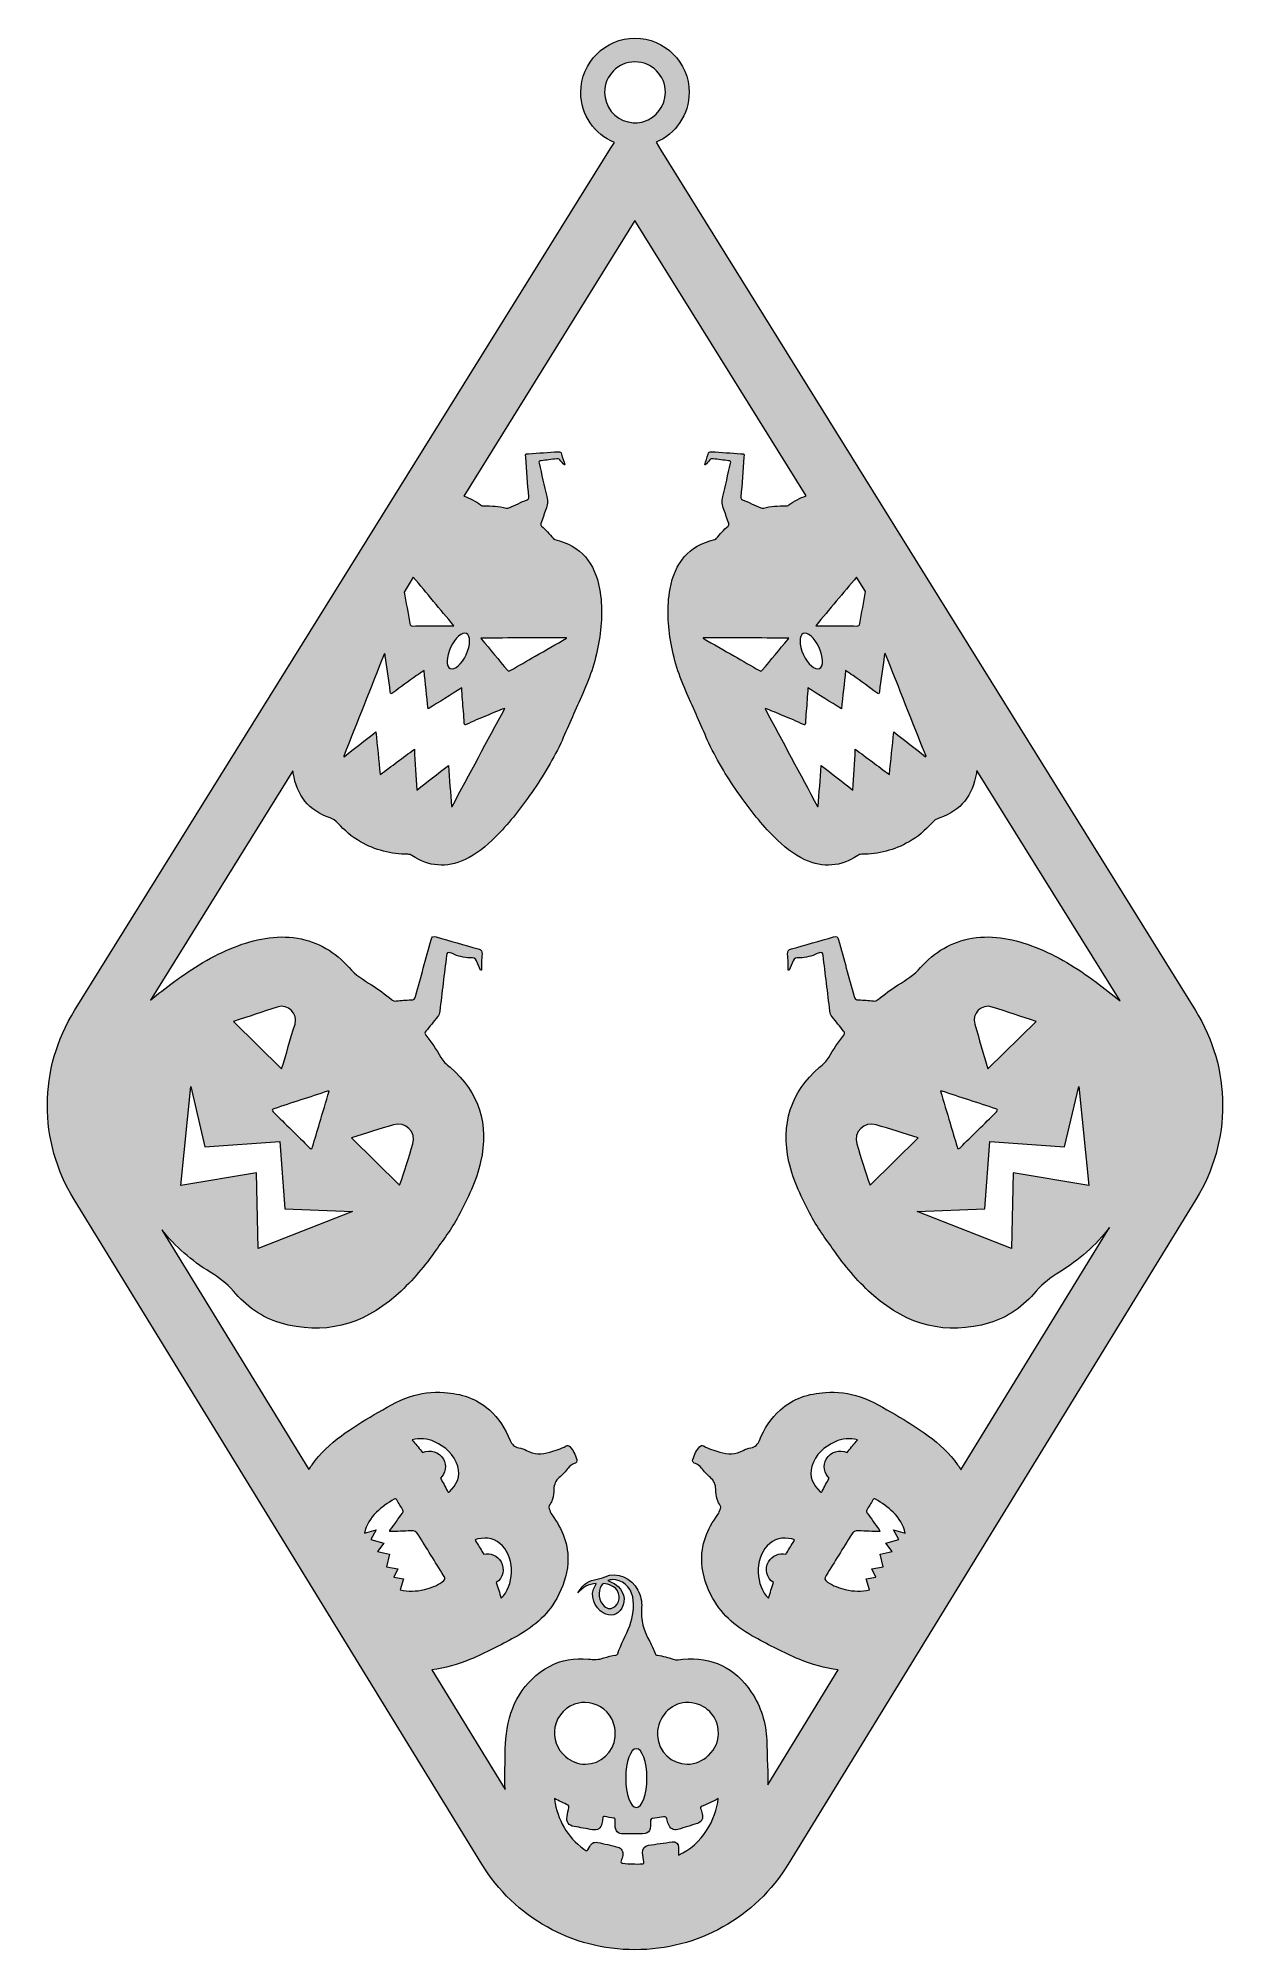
# Model space of a CAD drawing. Extents: x 718 to 2283, y -2753 to -247.
import ezdxf

# ---------------------------------------------------------------- set-up
doc = ezdxf.new("R2010")
doc.units = 0
doc.header["$MEASUREMENT"] = 0
doc.layers.add('Layer 1', color=7, linetype='Continuous')

msp = doc.modelspace()

# ---------------------------------------------------------------- hatches: boundary and pattern name
at = {"layer": 'Layer 1', "true_color": 0x6870b5}
h = msp.add_hatch(color=173, dxfattribs=at)
h.dxf.hatch_style = 2
edge = h.paths.add_edge_path()
edge.add_spline(control_points=[(2235.1, -1521.3), (2235.1, -1521.3), (1534.1, -393.5), (1534.1, -393.5), (1534.1, -393.5), (1528.1, -383.2), (1528.1, -383.2), (1553.5, -372.3), (1571.4, -347.1), (1571.4, -317.7), (1571.4, -278.5), (1539.6, -246.7), (1500.4, -246.7), (1461.2, -246.7), (1429.4, -278.5), (1429.4, -317.7), (1429.4, -347.4), (1447.6, -372.8), (1473.4, -383.4), (1473.4, -383.4), (1468.2, -391.1), (1468.2, -391.1), (1468.2, -391.1), (765.8, -1521.3), (765.8, -1521.3), (718.4, -1597.6), (718.1, -1692.5), (765, -1769.1), (765, -1769.1), (1299.5, -2640.3), (1299.5, -2640.3), (1342.7, -2710.6), (1417.8, -2752.7), (1500.4, -2752.7), (1583.1, -2752.7), (1658.2, -2710.6), (1701.4, -2640.3), (1701.4, -2640.3), (2235.9, -1769.1), (2235.9, -1769.1), (2282.8, -1692.5), (2282.5, -1597.6), (2235.1, -1521.3)], knot_values=[0, 0, 0, 0, 1, 1, 1, 2, 2, 2, 3, 3, 3, 4, 4, 4, 5, 5, 5, 6, 6, 6, 7, 7, 7, 8, 8, 8, 9, 9, 9, 10, 10, 10, 11, 11, 11, 12, 12, 12, 13, 13, 13, 14, 14, 14, 14], degree=3, periodic=1)
edge = h.paths.add_edge_path()
edge.add_spline(control_points=[(1694.7, -1134.9), (1703.7, -1138.4), (1712.4, -1142.4), (1721.3, -1146.4), (1723.1, -1147.2), (1723.9, -1147), (1723.9, -1144.8), (1723.9, -1139.6), (1724.5, -1134.3), (1725, -1129.1), (1725.8, -1119), (1726.4, -1109), (1727.1, -1098.4), (1742, -1107.7), (1756.3, -1116.7), (1771.1, -1125.9), (1772.9, -1109), (1774.7, -1092.5), (1776.5, -1075.7), (1780.1, -1078.1), (1783.3, -1080.1), (1786.3, -1082.3), (1796.8, -1089.8), (1807.3, -1097.4), (1817.6, -1105), (1819.7, -1106.5), (1820.7, -1106.9), (1820.9, -1103.6), (1822.4, -1087.8), (1825.4, -1072.1), (1827.3, -1056.3), (1827.5, -1055.3), (1827.1, -1054), (1828.5, -1053.3), (1846.4, -1098.3), (1864.2, -1143.2), (1882, -1188.1), (1881.8, -1188.2), (1881.5, -1188.4), (1881.3, -1188.6), (1867.7, -1177.9), (1854.1, -1167.2), (1839.8, -1156.1), (1837.8, -1175), (1836, -1193.2), (1834, -1212), (1818.9, -1200.8), (1804.3, -1190), (1789.3, -1178.8), (1788.2, -1197), (1787.2, -1214.4), (1786.2, -1232.3), (1772.1, -1221.4), (1758.6, -1211), (1744.7, -1200.2), (1743.3, -1218.5), (1741.9, -1236.3), (1740.6, -1254), (1740.3, -1254), (1740.1, -1254), (1739.8, -1254), (1716.8, -1211.2), (1693.8, -1168.3), (1670.9, -1125.5), (1679.3, -1128), (1686.8, -1131.8), (1694.7, -1134.9)], knot_values=[0, 0, 0, 0, 1, 1, 1, 2, 2, 2, 3, 3, 3, 4, 4, 4, 5, 5, 5, 6, 6, 6, 7, 7, 7, 8, 8, 8, 9, 9, 9, 10, 10, 10, 11, 11, 11, 12, 12, 12, 13, 13, 13, 14, 14, 14, 15, 15, 15, 16, 16, 16, 17, 17, 17, 18, 18, 18, 19, 19, 19, 20, 20, 20, 21, 21, 21, 22, 22, 22, 22], degree=3, periodic=1)
edge = h.paths.add_edge_path()
edge.add_spline(control_points=[(1667.2, -1075.4), (1665.8, -1077), (1664.9, -1076.4), (1663.6, -1075.6), (1652.7, -1069.4), (1641.8, -1063.1), (1630.8, -1056.9), (1617.1, -1049), (1603.4, -1041.2), (1589.7, -1033.3), (1589.8, -1033.1), (1589.9, -1032.9), (1589.9, -1032.6), (1627.2, -1032.8), (1664.4, -1033), (1702, -1033.2), (1701.6, -1034), (1701.4, -1034.3), (1701.2, -1034.6), (1689.9, -1048.1), (1678.5, -1061.7), (1667.2, -1075.4)], knot_values=[0, 0, 0, 0, 1, 1, 1, 2, 2, 2, 3, 3, 3, 4, 4, 4, 5, 5, 5, 6, 6, 6, 7, 7, 7, 7], degree=3, periodic=1)
edge = h.paths.add_edge_path()
edge.add_spline(control_points=[(1720.9, -1027.2), (1726.6, -1024.6), (1735.9, -1032.7), (1741.7, -1045.4), (1747.6, -1058), (1747.8, -1070.4), (1742.2, -1073), (1736.5, -1075.6), (1727.2, -1067.5), (1721.3, -1054.9), (1715.5, -1042.2), (1715.3, -1029.8), (1720.9, -1027.2)], knot_values=[0, 0, 0, 0, 1, 1, 1, 2, 2, 2, 3, 3, 3, 4, 4, 4, 4], degree=3, periodic=1)
edge = h.paths.add_edge_path()
edge.add_spline(control_points=[(1795.2, -1013.9), (1794.7, -1016.5), (1793.8, -1017.4), (1791.1, -1017.3), (1786.1, -1017), (1781, -1017.2), (1776, -1017.1), (1763.4, -1017.1), (1750.9, -1017), (1737.5, -1016.9), (1755.5, -995.3), (1773.2, -974.2), (1790.9, -953.1), (1790.9, -953.1), (1802.8, -972.2), (1802.8, -972.2), (1800.2, -986.1), (1797.7, -1000), (1795.2, -1013.9)], knot_values=[0, 0, 0, 0, 1, 1, 1, 2, 2, 2, 3, 3, 3, 4, 4, 4, 5, 5, 5, 6, 6, 6, 6], degree=3, periodic=1)
edge = h.paths.add_edge_path()
edge.add_spline(control_points=[(1460.6, -317.7), (1460.6, -295.7), (1478.4, -277.8), (1500.4, -277.8), (1522.5, -277.8), (1540.3, -295.7), (1540.3, -317.7), (1540.3, -335.7), (1528.4, -350.8), (1512, -355.9), (1508.4, -356.9), (1504.4, -357.6), (1500.4, -357.6), (1497.3, -357.6), (1494.3, -357.2), (1491.4, -356.5), (1473.7, -352.5), (1460.6, -336.6), (1460.6, -317.7)], knot_values=[0, 0, 0, 0, 1, 1, 1, 2, 2, 2, 3, 3, 3, 4, 4, 4, 5, 5, 5, 6, 6, 6, 6], degree=3, periodic=1)
edge = h.paths.add_edge_path()
edge.add_spline(control_points=[(1305.7, -1134.9), (1313.6, -1131.8), (1321.1, -1128), (1329.6, -1125.5), (1306.6, -1168.3), (1283.6, -1211.2), (1260.6, -1254), (1260.4, -1254), (1260.1, -1254), (1259.9, -1254), (1258.5, -1236.3), (1257.2, -1218.5), (1255.8, -1200.2), (1241.8, -1211), (1228.3, -1221.4), (1214.3, -1232.3), (1213.2, -1214.4), (1212.2, -1197), (1211.2, -1178.8), (1196.1, -1190), (1181.5, -1200.8), (1166.4, -1212), (1164.5, -1193.2), (1162.6, -1175), (1160.7, -1156.1), (1146.4, -1167.2), (1132.7, -1177.9), (1119.1, -1188.6), (1118.9, -1188.4), (1118.7, -1188.2), (1118.5, -1188.1), (1136.3, -1143.2), (1154.1, -1098.3), (1171.9, -1053.3), (1173.3, -1054), (1173, -1055.3), (1173.1, -1056.3), (1175, -1072.1), (1178, -1087.8), (1179.5, -1103.6), (1179.8, -1106.9), (1180.7, -1106.5), (1182.8, -1105), (1193.2, -1097.4), (1203.6, -1089.8), (1214.1, -1082.3), (1217.1, -1080.1), (1220.3, -1078.1), (1223.9, -1075.7), (1225.7, -1092.5), (1227.5, -1109), (1229.3, -1125.9), (1244.1, -1116.7), (1258.5, -1107.7), (1273.3, -1098.4), (1274, -1109), (1274.6, -1119), (1275.5, -1129.1), (1275.9, -1134.3), (1276.5, -1139.6), (1276.6, -1144.8), (1276.6, -1147), (1277.3, -1147.2), (1279.2, -1146.4), (1288, -1142.4), (1296.8, -1138.4), (1305.7, -1134.9)], knot_values=[0, 0, 0, 0, 1, 1, 1, 2, 2, 2, 3, 3, 3, 4, 4, 4, 5, 5, 5, 6, 6, 6, 7, 7, 7, 8, 8, 8, 9, 9, 9, 10, 10, 10, 11, 11, 11, 12, 12, 12, 13, 13, 13, 14, 14, 14, 15, 15, 15, 16, 16, 16, 17, 17, 17, 18, 18, 18, 19, 19, 19, 20, 20, 20, 21, 21, 21, 22, 22, 22, 22], degree=3, periodic=1)
edge = h.paths.add_edge_path()
edge.add_spline(control_points=[(1298.4, -1033.2), (1336, -1033), (1373.3, -1032.8), (1410.5, -1032.6), (1410.6, -1032.9), (1410.6, -1033.1), (1410.7, -1033.3), (1397, -1041.2), (1383.3, -1049), (1369.6, -1056.9), (1358.7, -1063.1), (1347.8, -1069.4), (1336.9, -1075.6), (1335.6, -1076.4), (1334.6, -1077), (1333.2, -1075.4), (1322, -1061.7), (1310.6, -1048.1), (1299.2, -1034.6), (1299, -1034.3), (1298.9, -1034), (1298.4, -1033.2)], knot_values=[0, 0, 0, 0, 1, 1, 1, 2, 2, 2, 3, 3, 3, 4, 4, 4, 5, 5, 5, 6, 6, 6, 7, 7, 7, 7], degree=3, periodic=1)
edge = h.paths.add_edge_path()
edge.add_spline(control_points=[(1279.1, -1054.9), (1273.2, -1067.5), (1263.9, -1075.6), (1258.3, -1073), (1252.6, -1070.4), (1252.8, -1058), (1258.7, -1045.4), (1264.6, -1032.7), (1273.9, -1024.6), (1279.5, -1027.2), (1285.2, -1029.8), (1285, -1042.2), (1279.1, -1054.9)], knot_values=[0, 0, 0, 0, 1, 1, 1, 2, 2, 2, 3, 3, 3, 4, 4, 4, 4], degree=3, periodic=1)
edge = h.paths.add_edge_path()
edge.add_spline(control_points=[(1262.9, -1016.9), (1249.5, -1017), (1237, -1017.1), (1224.4, -1017.1), (1219.4, -1017.2), (1214.4, -1017), (1209.3, -1017.3), (1206.6, -1017.4), (1205.7, -1016.5), (1205.3, -1013.9), (1202.8, -1000.2), (1200.3, -986.5), (1197.8, -972.8), (1197.8, -972.8), (1209.8, -953.4), (1209.8, -953.4), (1227.4, -974.4), (1245, -995.4), (1262.9, -1016.9)], knot_values=[0, 0, 0, 0, 1, 1, 1, 2, 2, 2, 3, 3, 3, 4, 4, 4, 5, 5, 5, 6, 6, 6, 6], degree=3, periodic=1)
edge = h.paths.add_edge_path()
edge.add_spline(control_points=[(1206.7, -2203.4), (1211.4, -2203.1), (1213.9, -2204.5), (1216.3, -2208.5), (1227.2, -2226.4), (1238.4, -2244.2), (1249.5, -2262), (1252.2, -2266.4), (1251.8, -2267.8), (1247.4, -2270.7), (1240.4, -2275.5), (1232.6, -2278.6), (1224.3, -2280.5), (1213.6, -2282.9), (1203, -2283.5), (1192.6, -2281), (1192.6, -2281), (1196.8, -2266.5), (1196.8, -2266.5), (1196.8, -2266.5), (1184.2, -2264.1), (1184.2, -2264.1), (1184.2, -2264.1), (1189.7, -2253.1), (1189.7, -2253.1), (1189.7, -2253.1), (1174.7, -2250.8), (1174.7, -2250.8), (1174.7, -2250.8), (1178.5, -2234), (1178.5, -2234), (1178.5, -2234), (1162.9, -2230.7), (1162.9, -2230.7), (1162.9, -2230.7), (1171.2, -2219.7), (1171.2, -2219.7), (1171.2, -2219.7), (1154, -2214.9), (1154, -2214.9), (1154, -2214.9), (1161.1, -2202.1), (1161.1, -2202.1), (1161.1, -2202.1), (1145.8, -2206.4), (1145.8, -2206.4), (1147.8, -2195.9), (1153.5, -2187), (1161.5, -2179.2), (1168.4, -2172.4), (1176.3, -2166.8), (1184.6, -2162), (1186.2, -2161), (1187.2, -2161.1), (1188.2, -2162.8), (1190.8, -2167.4), (1193.4, -2171.9), (1196.2, -2176.4), (1197.2, -2178.1), (1196.3, -2179.1), (1195.5, -2180.3), (1190.3, -2187.5), (1185.2, -2194.7), (1180, -2201.9), (1179.6, -2202.6), (1178.7, -2203.2), (1179, -2204.5), (1188.2, -2204.2), (1197.5, -2204.2), (1206.7, -2203.4)], knot_values=[0, 0, 0, 0, 1, 1, 1, 2, 2, 2, 3, 3, 3, 4, 4, 4, 5, 5, 5, 6, 6, 6, 7, 7, 7, 8, 8, 8, 9, 9, 9, 10, 10, 10, 11, 11, 11, 12, 12, 12, 13, 13, 13, 14, 14, 14, 15, 15, 15, 16, 16, 16, 17, 17, 17, 18, 18, 18, 19, 19, 19, 20, 20, 20, 21, 21, 21, 22, 22, 22, 23, 23, 23, 23], degree=3, periodic=1)
edge = h.paths.add_edge_path()
edge.add_spline(control_points=[(1249.3, -2109.4), (1243.8, -2099.7), (1231.8, -2096.1), (1222, -2101), (1218.1, -2096), (1214.1, -2091.1), (1210, -2086.3), (1209.5, -2085.7), (1209, -2085.1), (1208.2, -2084), (1218.6, -2081.6), (1228.4, -2082.5), (1237.6, -2086.7), (1252.1, -2093.2), (1263.1, -2103.4), (1268.1, -2118.9), (1272.4, -2132.1), (1266, -2144), (1257.4, -2152.2), (1255.8, -2153.7), (1255.2, -2152.7), (1254.5, -2151.3), (1251.7, -2145.6), (1248.6, -2140), (1245.4, -2134.6), (1252.1, -2128.2), (1254, -2117.8), (1249.3, -2109.4)], knot_values=[0, 0, 0, 0, 1, 1, 1, 2, 2, 2, 3, 3, 3, 4, 4, 4, 5, 5, 5, 6, 6, 6, 7, 7, 7, 8, 8, 8, 9, 9, 9, 9], degree=3, periodic=1)
edge = h.paths.add_edge_path()
edge.add_spline(control_points=[(1506.1, -2600.9), (1518.5, -2600.9), (1520.8, -2598.5), (1520.8, -2586.2), (1520.8, -2580.7), (1520.8, -2580.7), (1526.4, -2580.2), (1530.3, -2579.8), (1534.2, -2579.3), (1538, -2578.5), (1540.6, -2577.9), (1541.7, -2578.7), (1542.2, -2581.1), (1542.7, -2583.4), (1543.5, -2585.7), (1544.2, -2587.9), (1546.1, -2593.8), (1550.8, -2596.6), (1556.8, -2594.9), (1565.3, -2592.4), (1573.8, -2589.8), (1582.2, -2587.1), (1588, -2585.2), (1590.3, -2580.7), (1588.6, -2574.7), (1587.9, -2572.2), (1587.2, -2569.7), (1586.5, -2567.3), (1586.2, -2566.4), (1585.8, -2565.5), (1587, -2565), (1594.7, -2562), (1602.2, -2558.5), (1609.6, -2554.5), (1607, -2581.4), (1588.7, -2614.8), (1557.5, -2628.6), (1557.5, -2625.2), (1557.5, -2622), (1557.5, -2618.9), (1557.4, -2613.4), (1554.7, -2610.6), (1549.3, -2611.3), (1538.8, -2612.6), (1528.4, -2614.1), (1518, -2615.8), (1512.8, -2616.6), (1510, -2620.5), (1510.3, -2625.7), (1510.6, -2629.7), (1511.3, -2633.7), (1512, -2637.6), (1512.3, -2639.4), (1511.8, -2640.1), (1510, -2640.2), (1501.5, -2640.4), (1493, -2640.3), (1484.5, -2639.4), (1482.3, -2639.1), (1481.5, -2638.4), (1482.3, -2636.1), (1483.2, -2633.8), (1483.7, -2631.4), (1484.3, -2629), (1485.4, -2624.1), (1482.8, -2619.2), (1477.9, -2618), (1469.1, -2615.8), (1460.3, -2613.8), (1451.3, -2612), (1446.1, -2611), (1442.9, -2613.3), (1439.9, -2619.3), (1437.6, -2623.8), (1437.6, -2623.9), (1433.4, -2620.8), (1411.3, -2604.6), (1399.2, -2582.5), (1394.7, -2555.8), (1394.6, -2555.5), (1394.8, -2555.2), (1394.8, -2554.6), (1400.9, -2557.5), (1406.8, -2560.4), (1412.8, -2563.2), (1414.2, -2563.9), (1413.8, -2564.9), (1413.6, -2566), (1412.9, -2570), (1412.2, -2574), (1411.5, -2577.9), (1410.1, -2585.5), (1413.1, -2589.8), (1420.6, -2591.1), (1428.6, -2592.5), (1436.7, -2593.9), (1444.8, -2595.4), (1451.1, -2596.6), (1455.9, -2593.4), (1457, -2587.1), (1457.4, -2584.7), (1457.9, -2582.4), (1458.2, -2580.1), (1458.4, -2578.4), (1459, -2577.8), (1460.8, -2578.1), (1464.7, -2578.8), (1468.5, -2579.5), (1472.4, -2580), (1474.2, -2580.2), (1474.6, -2581.1), (1474.5, -2582.7), (1474.4, -2585.1), (1474.5, -2587.6), (1474.5, -2590.1), (1474.5, -2597.2), (1478, -2600.8), (1485.2, -2600.9), (1492.2, -2601), (1499.1, -2600.9), (1506.1, -2600.9)], knot_values=[0, 0, 0, 0, 1, 1, 1, 2, 2, 2, 3, 3, 3, 4, 4, 4, 5, 5, 5, 6, 6, 6, 7, 7, 7, 8, 8, 8, 9, 9, 9, 10, 10, 10, 11, 11, 11, 12, 12, 12, 13, 13, 13, 14, 14, 14, 15, 15, 15, 16, 16, 16, 17, 17, 17, 18, 18, 18, 19, 19, 19, 20, 20, 20, 21, 21, 21, 22, 22, 22, 23, 23, 23, 24, 24, 24, 25, 25, 25, 26, 26, 26, 27, 27, 27, 28, 28, 28, 29, 29, 29, 30, 30, 30, 31, 31, 31, 32, 32, 32, 33, 33, 33, 34, 34, 34, 35, 35, 35, 36, 36, 36, 37, 37, 37, 38, 38, 38, 39, 39, 39, 40, 40, 40, 40], degree=3, periodic=1)
edge = h.paths.add_edge_path()
edge.add_spline(control_points=[(1488.3, -2527.6), (1488.3, -2506.3), (1494.5, -2489.1), (1502.2, -2489.1), (1509.9, -2489.1), (1516.1, -2506.3), (1516.1, -2527.6), (1516.1, -2548.9), (1509.9, -2566.2), (1502.2, -2566.2), (1494.5, -2566.2), (1488.3, -2548.9), (1488.3, -2527.6)], knot_values=[0, 0, 0, 0, 1, 1, 1, 2, 2, 2, 3, 3, 3, 4, 4, 4, 4], degree=3, periodic=1)
edge = h.paths.add_edge_path()
edge.add_spline(control_points=[(1529.9, -2469.5), (1530.1, -2447.7), (1546.9, -2429.6), (1566.7, -2428.6), (1589.1, -2427.6), (1607.4, -2442.7), (1609.5, -2464.4), (1610.8, -2478.1), (1606.2, -2489.2), (1596.6, -2498), (1596.5, -2498.1), (1596.4, -2498.1), (1596.3, -2498.2), (1589.3, -2505.1), (1579.6, -2509.4), (1569, -2509.4), (1548.1, -2509.4), (1531, -2492.9), (1530.1, -2472.2), (1530.1, -2472.2), (1530.1, -2472), (1530.1, -2472), (1530, -2471.1), (1529.9, -2470.3), (1529.9, -2469.5)], knot_values=[0, 0, 0, 0, 1, 1, 1, 2, 2, 2, 3, 3, 3, 4, 4, 4, 5, 5, 5, 6, 6, 6, 7, 7, 7, 8, 8, 8, 8], degree=3, periodic=1)
edge = h.paths.add_edge_path()
edge.add_spline(control_points=[(1474.3, -2473.5), (1472.7, -2493.5), (1455.9, -2509.4), (1435.4, -2509.4), (1425.7, -2509.4), (1416.7, -2505.8), (1409.9, -2499.8), (1409.7, -2499.7), (1409.4, -2499.4), (1409.2, -2499.3), (1398.1, -2490.2), (1392.5, -2475), (1395.4, -2460.9), (1398.7, -2444.9), (1411, -2432.4), (1426.6, -2429.3), (1429.3, -2428.8), (1431.9, -2428.4), (1434.7, -2428.5), (1450.4, -2429.2), (1462.5, -2436), (1469.9, -2450), (1473.9, -2457.9), (1475.4, -2465.7), (1474.3, -2473.5)], knot_values=[0, 0, 0, 0, 1, 1, 1, 2, 2, 2, 3, 3, 3, 4, 4, 4, 5, 5, 5, 6, 6, 6, 7, 7, 7, 8, 8, 8, 8], degree=3, periodic=1)
edge = h.paths.add_edge_path()
edge.add_spline(control_points=[(1674.4, -2536.5), (1674.8, -2528.9), (1674.8, -2521.3), (1674.3, -2513.5), (1673.5, -2501.7), (1673.7, -2489.8), (1673.2, -2478), (1672.2, -2455.1), (1665.8, -2433.9), (1652.9, -2414.8), (1631.4, -2383), (1601.6, -2368.4), (1563.1, -2371.8), (1558.9, -2372.2), (1554.8, -2373.4), (1550.5, -2371.8), (1543.8, -2369.3), (1536.9, -2367.7), (1529.9, -2366.7), (1528.3, -2366.4), (1527.4, -2365.7), (1526.8, -2364.1), (1524.9, -2358.7), (1522.4, -2353.6), (1519.7, -2348.6), (1512, -2334.6), (1507.4, -2320.1), (1509.1, -2303.8), (1509.9, -2296), (1507.8, -2288.5), (1504.3, -2281.4), (1496.1, -2265.1), (1476.7, -2256.8), (1461.2, -2263.7), (1456.6, -2265.8), (1452.1, -2266.8), (1447.3, -2267.6), (1437, -2269.2), (1430.7, -2276.2), (1425.7, -2284.8), (1431.8, -2277.4), (1439.4, -2273.1), (1449.5, -2272.7), (1449.1, -2273.6), (1448.9, -2274.1), (1448.6, -2274.6), (1439.7, -2288.1), (1448, -2304.7), (1458.6, -2311), (1468, -2316.6), (1478.1, -2314.1), (1483.2, -2304.9), (1489.3, -2293.9), (1485.6, -2280.8), (1474.5, -2273.5), (1471.7, -2271.7), (1468.6, -2270.6), (1464.9, -2268.8), (1467.3, -2267.9), (1468.9, -2267.6), (1470.6, -2267.5), (1483.1, -2267.1), (1494.9, -2276.7), (1497.4, -2290), (1499.9, -2303), (1498, -2315.7), (1493.5, -2328), (1488.9, -2340.6), (1481.7, -2351.9), (1477.8, -2364.8), (1477.5, -2366.1), (1476.3, -2366.4), (1475.2, -2366.5), (1469.9, -2367.3), (1464.5, -2368.3), (1459.5, -2370.2), (1452.8, -2372.7), (1446.3, -2372.3), (1439.4, -2371.7), (1421.5, -2370.2), (1404, -2372.4), (1388.2, -2381.2), (1353.7, -2400.5), (1336.6, -2431.4), (1331.9, -2469.5), (1329.7, -2486.8), (1330.4, -2504.4), (1329.8, -2521.9), (1329.5, -2529), (1329.8, -2535.9), (1330.4, -2542.8), (1330.4, -2542.8), (1234.1, -2385.8), (1234.1, -2385.8), (1251.5, -2383.7), (1268.3, -2378.5), (1284.9, -2371.8), (1304.8, -2363.7), (1323.7, -2353.4), (1342.5, -2343.3), (1365.5, -2331), (1384.9, -2315.2), (1397.9, -2292), (1406, -2277.5), (1411.3, -2262.3), (1412.4, -2245.8), (1413.9, -2222), (1405.4, -2201.2), (1391.4, -2182.3), (1389.6, -2179.9), (1389.1, -2177.1), (1388, -2174.5), (1386.6, -2171), (1388.9, -2169), (1390.3, -2166.6), (1391.2, -2165.1), (1391.9, -2163.6), (1392.4, -2162), (1393.9, -2157.8), (1393.9, -2153.4), (1394, -2149), (1394.3, -2142.9), (1396.4, -2137.6), (1401.1, -2133.6), (1405.5, -2129.9), (1409.4, -2125.7), (1412.9, -2121.2), (1415, -2118.6), (1417.1, -2116.4), (1420.5, -2115.4), (1422.9, -2114.7), (1425.2, -2112.8), (1424.2, -2109.9), (1422.2, -2103.7), (1419.3, -2097.8), (1414.8, -2092.9), (1413.5, -2091.5), (1411.8, -2091.1), (1410, -2092.2), (1403.4, -2096.3), (1396, -2098.1), (1388.6, -2100.2), (1378.2, -2103.3), (1368.1, -2103.6), (1358.3, -2098.1), (1355.2, -2096.4), (1351.7, -2095.4), (1348.1, -2094.8), (1342.2, -2093.9), (1338.9, -2090), (1336.8, -2085), (1330.5, -2069.7), (1322, -2055.8), (1309.5, -2044.8), (1292.6, -2029.9), (1272.5, -2023.5), (1250.3, -2022.1), (1234.7, -2021.1), (1219.6, -2023), (1204.8, -2027.9), (1188.2, -2033.4), (1173.5, -2042.5), (1158.6, -2051.2), (1143.8, -2059.8), (1129.2, -2068.7), (1115.5, -2078.9), (1100.9, -2089.7), (1087.7, -2101.9), (1077.2, -2116.8), (1075.7, -2118.9), (1074.3, -2121), (1073, -2123.1), (1073, -2123.1), (880.1, -1808.7), (880.1, -1808.7), (897.7, -1830.7), (918.8, -1849.4), (943.6, -1864.4), (955, -1871.4), (965.1, -1879), (974, -1889.3), (990.4, -1908.6), (1010.7, -1923.7), (1035.3, -1930.9), (1092.2, -1947.6), (1142.6, -1933.9), (1186.8, -1895.5), (1205.9, -1878.8), (1222.4, -1859.5), (1237.1, -1838.7), (1248.3, -1823), (1260, -1807.7), (1269.1, -1790.7), (1281.2, -1768), (1292.5, -1745), (1298.1, -1719.6), (1309, -1670.5), (1296.3, -1629.1), (1258.1, -1595.8), (1253.5, -1591.9), (1248.8, -1588.3), (1245.8, -1582.8), (1240.2, -1572.4), (1233.4, -1562.8), (1226.1, -1553.5), (1224.6, -1551.5), (1224.9, -1550.2), (1226.4, -1548.5), (1231.5, -1542.3), (1236.4, -1535.9), (1241.5, -1529.7), (1243.4, -1527.5), (1244.2, -1525.1), (1244.6, -1522.2), (1247.4, -1497.8), (1250.4, -1473.4), (1253.4, -1449.1), (1253.7, -1446.2), (1253.3, -1443.4), (1261, -1446.8), (1268.3, -1450.1), (1276, -1452.2), (1283.9, -1452.2), (1289.1, -1452.2), (1291.3, -1452.9), (1292.5, -1456.1), (1294.1, -1460.3), (1296, -1464.4), (1297.9, -1468.6), (1298.3, -1468.6), (1298.6, -1468.6), (1299, -1468.6), (1299.2, -1461.6), (1299.3, -1454.6), (1299.9, -1447.6), (1300.1, -1443.6), (1299.1, -1441.6), (1294.9, -1440.5), (1276.4, -1435.5), (1258, -1430.3), (1239.7, -1424.8), (1235.4, -1423.5), (1234.1, -1424.5), (1233, -1428.6), (1226.4, -1453.4), (1219.5, -1478.1), (1212.8, -1502.9), (1211.9, -1506.3), (1210.5, -1507.6), (1206.6, -1507.5), (1200.2, -1507.4), (1193.8, -1508.3), (1187.4, -1508.9), (1185, -1509.1), (1183.2, -1508.6), (1181.3, -1507), (1173, -1500.2), (1164.3, -1493.7), (1155.2, -1487.9), (1144.6, -1481.3), (1134.2, -1474.9), (1125.6, -1465.1), (1107.7, -1444.7), (1085, -1431.1), (1057.8, -1426.6), (1029.1, -1421.9), (1001.8, -1427.8), (975.2, -1438.3), (946.5, -1449.7), (920.3, -1465.6), (895.6, -1484.1), (885.2, -1491.8), (875, -1499.7), (865.1, -1508), (865.1, -1508), (1052, -1207.3), (1052, -1207.3), (1052.1, -1208.3), (1052.2, -1209.3), (1052.4, -1210.3), (1057, -1239.1), (1072.6, -1259.3), (1100.6, -1268.8), (1104.8, -1270.3), (1108, -1272.5), (1110.9, -1275.7), (1119.6, -1285.3), (1129.3, -1293.8), (1140.6, -1300.2), (1159.9, -1311), (1180.6, -1316.6), (1202.7, -1316.6), (1204.7, -1316.6), (1206.4, -1317.2), (1208, -1318.3), (1230, -1332.9), (1253.2, -1334.6), (1277.1, -1323.8), (1292.7, -1316.8), (1305.4, -1305.7), (1317.4, -1293.9), (1334.2, -1277.4), (1348.5, -1258.8), (1362.1, -1239.7), (1377.6, -1218), (1391.7, -1195.3), (1403, -1171), (1412.4, -1150.7), (1420.9, -1130), (1430.2, -1109.8), (1440.4, -1087.6), (1448.4, -1064.6), (1452.8, -1040.5), (1457, -1016.6), (1458.4, -992.6), (1454, -968.6), (1447.8, -935), (1430.1, -911.7), (1395.3, -904), (1394.2, -903.8), (1393.6, -903.1), (1393, -902.3), (1388.4, -896.6), (1383.5, -891.2), (1378, -886.4), (1376.9, -885.4), (1376.5, -884.5), (1377.1, -883), (1379.3, -876.9), (1381.2, -870.6), (1383.6, -864.5), (1385.8, -859), (1386.5, -853.7), (1385, -847.7), (1381.2, -833.2), (1378.2, -818.6), (1374.8, -804), (1374.1, -801.5), (1374.7, -800.8), (1377.3, -800.6), (1384.1, -799.9), (1390.9, -799), (1397.6, -798.1), (1399.4, -797.8), (1400.6, -798.2), (1401.7, -799.6), (1403.7, -801.8), (1405.8, -804), (1407.9, -806.2), (1408.1, -806.1), (1408.3, -806), (1408.6, -805.8), (1407.1, -801.2), (1405.4, -796.5), (1404.1, -791.8), (1403.4, -789.4), (1402.5, -788.6), (1399.9, -788.8), (1387, -789.8), (1374, -790.5), (1361, -791.5), (1356, -791.8), (1356.9, -791), (1357.2, -796.1), (1358.4, -813.4), (1359.8, -830.8), (1361.1, -848.1), (1361.2, -849.9), (1361, -851), (1359.2, -851.7), (1351.1, -855.1), (1343.1, -858.7), (1335.1, -862.2), (1333.9, -862.7), (1332.8, -862.9), (1331.5, -862.6), (1322, -860.3), (1312.2, -859.7), (1302.5, -859.9), (1300.9, -860), (1299.6, -859.7), (1298.1, -858.6), (1291.4, -853.6), (1284, -849.6), (1276, -846.9), (1276, -846.9), (1500.4, -485.8), (1500.4, -485.8), (1500.4, -485.8), (1724.8, -846.7), (1724.8, -846.7), (1716.6, -849.4), (1709.2, -853.5), (1702.3, -858.6), (1700.9, -859.7), (1699.6, -860), (1698, -859.9), (1688.2, -859.7), (1678.5, -860.3), (1668.9, -862.6), (1667.7, -862.9), (1666.5, -862.7), (1665.3, -862.2), (1657.3, -858.7), (1649.3, -855.1), (1641.2, -851.7), (1639.4, -851), (1639.2, -849.9), (1639.3, -848.1), (1640.7, -830.8), (1642, -813.4), (1643.2, -796.1), (1643.6, -791), (1644.4, -791.8), (1639.4, -791.5), (1626.5, -790.5), (1613.5, -789.8), (1600.5, -788.8), (1597.9, -788.6), (1597, -789.4), (1596.3, -791.8), (1595, -796.5), (1593.4, -801.2), (1591.9, -805.8), (1592.1, -806), (1592.3, -806.1), (1592.6, -806.2), (1594.6, -804), (1596.7, -801.8), (1598.7, -799.6), (1599.8, -798.2), (1601, -797.8), (1602.8, -798.1), (1609.6, -799), (1616.4, -799.9), (1623.2, -800.6), (1625.7, -800.8), (1626.3, -801.5), (1625.7, -804), (1622.2, -818.6), (1619.3, -833.2), (1615.5, -847.7), (1613.9, -853.7), (1614.6, -859), (1616.8, -864.5), (1619.2, -870.6), (1621.1, -876.9), (1623.4, -883), (1623.9, -884.5), (1623.6, -885.4), (1622.4, -886.4), (1616.9, -891.2), (1612, -896.6), (1607.5, -902.3), (1606.9, -903.1), (1606.2, -903.8), (1605.1, -904), (1570.3, -911.7), (1552.7, -935), (1546.5, -968.6), (1542, -992.6), (1543.4, -1016.6), (1547.7, -1040.5), (1552, -1064.6), (1560, -1087.6), (1570.2, -1109.8), (1579.6, -1130), (1588.1, -1150.7), (1597.4, -1171), (1608.7, -1195.3), (1622.8, -1218), (1638.3, -1239.7), (1652, -1258.8), (1666.2, -1277.4), (1683, -1293.9), (1695, -1305.7), (1707.8, -1316.8), (1723.3, -1323.8), (1747.2, -1334.6), (1770.4, -1332.9), (1792.4, -1318.3), (1794, -1317.2), (1795.7, -1316.6), (1797.7, -1316.6), (1819.9, -1316.6), (1840.5, -1311), (1859.8, -1300.2), (1871.2, -1293.8), (1880.9, -1285.3), (1889.5, -1275.7), (1892.4, -1272.5), (1895.6, -1270.3), (1899.9, -1268.8), (1927.8, -1259.3), (1943.4, -1239.1), (1948, -1210.3), (1948.2, -1209.1), (1948.3, -1207.9), (1948.5, -1206.7), (1948.5, -1206.7), (2136.4, -1508.9), (2136.4, -1508.9), (2126.2, -1500.3), (2115.6, -1492.1), (2104.9, -1484.1), (2080.2, -1465.6), (2054, -1449.7), (2025.2, -1438.3), (1998.6, -1427.8), (1971.3, -1421.9), (1942.6, -1426.6), (1915.4, -1431.1), (1892.7, -1444.7), (1874.8, -1465.1), (1866.2, -1474.9), (1855.8, -1481.3), (1845.3, -1487.9), (1836.1, -1493.7), (1827.5, -1500.2), (1819.1, -1507), (1817.2, -1508.6), (1815.4, -1509.1), (1813, -1508.9), (1806.6, -1508.3), (1800.2, -1507.4), (1793.8, -1507.5), (1790, -1507.6), (1788.5, -1506.3), (1787.7, -1502.9), (1781, -1478.1), (1774, -1453.4), (1767.4, -1428.6), (1766.3, -1424.5), (1765, -1423.5), (1760.8, -1424.8), (1742.5, -1430.3), (1724, -1435.5), (1705.6, -1440.5), (1701.3, -1441.6), (1700.3, -1443.6), (1700.6, -1447.6), (1701.2, -1454.6), (1701.2, -1461.6), (1701.4, -1468.6), (1701.8, -1468.6), (1702.2, -1468.6), (1702.6, -1468.6), (1704.4, -1464.4), (1706.3, -1460.3), (1708, -1456.1), (1709.1, -1452.9), (1711.3, -1452.2), (1716.5, -1452.2), (1724.4, -1452.2), (1732.2, -1450.1), (1739.4, -1446.8), (1747.2, -1443.4), (1746.7, -1446.2), (1747.1, -1449.1), (1750, -1473.4), (1753, -1497.8), (1755.9, -1522.2), (1756.2, -1525.1), (1757.1, -1527.5), (1758.9, -1529.7), (1764.1, -1535.9), (1768.9, -1542.3), (1774, -1548.5), (1775.5, -1550.2), (1775.9, -1551.5), (1774.4, -1553.5), (1767, -1562.8), (1760.3, -1572.4), (1754.6, -1582.8), (1751.6, -1588.3), (1746.9, -1591.9), (1742.4, -1595.8), (1704.2, -1629.1), (1691.5, -1670.5), (1702.3, -1719.6), (1707.9, -1745), (1719.3, -1768), (1731.4, -1790.7), (1740.5, -1807.7), (1752.2, -1823), (1763.3, -1838.7), (1778.1, -1859.5), (1794.5, -1878.8), (1813.7, -1895.5), (1857.9, -1933.9), (1908.2, -1947.6), (1965.1, -1930.9), (1989.7, -1923.7), (2010, -1908.6), (2026.5, -1889.3), (2035.3, -1879), (2045.4, -1871.4), (2056.8, -1864.4), (2082.6, -1848.7), (2104.5, -1829.2), (2122.5, -1805.9), (2122.5, -1805.9), (1927.7, -2123.5), (1927.7, -2123.5), (1926.3, -2121.2), (1924.8, -2119), (1923.3, -2116.8), (1912.8, -2101.9), (1899.5, -2089.7), (1884.9, -2078.9), (1871.2, -2068.7), (1856.6, -2059.8), (1841.9, -2051.2), (1826.9, -2042.5), (1812.3, -2033.4), (1795.7, -2027.9), (1780.8, -2023), (1765.7, -2021.1), (1750.1, -2022.1), (1728, -2023.5), (1707.9, -2029.9), (1691, -2044.8), (1678.4, -2055.8), (1669.9, -2069.7), (1663.6, -2085), (1661.5, -2090), (1658.2, -2093.9), (1652.3, -2094.8), (1648.8, -2095.4), (1645.2, -2096.4), (1642.1, -2098.1), (1632.3, -2103.6), (1622.2, -2103.3), (1611.8, -2100.2), (1604.5, -2098.1), (1597.1, -2096.3), (1590.5, -2092.2), (1588.6, -2091.1), (1586.9, -2091.5), (1585.6, -2092.9), (1581.1, -2097.8), (1578.2, -2103.7), (1576.2, -2109.9), (1575.2, -2112.8), (1577.5, -2114.7), (1579.9, -2115.4), (1583.3, -2116.4), (1585.5, -2118.6), (1587.5, -2121.2), (1591.1, -2125.7), (1594.9, -2129.9), (1599.3, -2133.6), (1604, -2137.6), (1606.1, -2142.9), (1606.4, -2149), (1606.6, -2153.4), (1606.6, -2157.8), (1608, -2162), (1608.6, -2163.6), (1609.3, -2165.1), (1610.1, -2166.6), (1611.5, -2169), (1613.8, -2171), (1612.4, -2174.5), (1611.4, -2177.1), (1610.8, -2179.9), (1609, -2182.3), (1595.1, -2201.2), (1586.5, -2222), (1588.1, -2245.8), (1589.1, -2262.3), (1594.4, -2277.5), (1602.5, -2292), (1615.5, -2315.2), (1635, -2331), (1657.9, -2343.3), (1676.8, -2353.4), (1695.6, -2363.7), (1715.5, -2371.8), (1732.2, -2378.6), (1749.2, -2383.8), (1766.8, -2385.8), (1766.8, -2385.8), (1674.4, -2536.5), (1674.4, -2536.5)], knot_values=[0, 0, 0, 0, 1, 1, 1, 2, 2, 2, 3, 3, 3, 4, 4, 4, 5, 5, 5, 6, 6, 6, 7, 7, 7, 8, 8, 8, 9, 9, 9, 10, 10, 10, 11, 11, 11, 12, 12, 12, 13, 13, 13, 14, 14, 14, 15, 15, 15, 16, 16, 16, 17, 17, 17, 18, 18, 18, 19, 19, 19, 20, 20, 20, 21, 21, 21, 22, 22, 22, 23, 23, 23, 24, 24, 24, 25, 25, 25, 26, 26, 26, 27, 27, 27, 28, 28, 28, 29, 29, 29, 30, 30, 30, 31, 31, 31, 32, 32, 32, 33, 33, 33, 34, 34, 34, 35, 35, 35, 36, 36, 36, 37, 37, 37, 38, 38, 38, 39, 39, 39, 40, 40, 40, 41, 41, 41, 42, 42, 42, 43, 43, 43, 44, 44, 44, 45, 45, 45, 46, 46, 46, 47, 47, 47, 48, 48, 48, 49, 49, 49, 50, 50, 50, 51, 51, 51, 52, 52, 52, 53, 53, 53, 54, 54, 54, 55, 55, 55, 56, 56, 56, 57, 57, 57, 58, 58, 58, 59, 59, 59, 60, 60, 60, 61, 61, 61, 62, 62, 62, 63, 63, 63, 64, 64, 64, 65, 65, 65, 66, 66, 66, 67, 67, 67, 68, 68, 68, 69, 69, 69, 70, 70, 70, 71, 71, 71, 72, 72, 72, 73, 73, 73, 74, 74, 74, 75, 75, 75, 76, 76, 76, 77, 77, 77, 78, 78, 78, 79, 79, 79, 80, 80, 80, 81, 81, 81, 82, 82, 82, 83, 83, 83, 84, 84, 84, 85, 85, 85, 86, 86, 86, 87, 87, 87, 88, 88, 88, 89, 89, 89, 90, 90, 90, 91, 91, 91, 92, 92, 92, 93, 93, 93, 94, 94, 94, 95, 95, 95, 96, 96, 96, 97, 97, 97, 98, 98, 98, 99, 99, 99, 100, 100, 100, 101, 101, 101, 102, 102, 102, 103, 103, 103, 104, 104, 104, 105, 105, 105, 106, 106, 106, 107, 107, 107, 108, 108, 108, 109, 109, 109, 110, 110, 110, 111, 111, 111, 112, 112, 112, 113, 113, 113, 114, 114, 114, 115, 115, 115, 116, 116, 116, 117, 117, 117, 118, 118, 118, 119, 119, 119, 120, 120, 120, 121, 121, 121, 122, 122, 122, 123, 123, 123, 124, 124, 124, 125, 125, 125, 126, 126, 126, 127, 127, 127, 128, 128, 128, 129, 129, 129, 130, 130, 130, 131, 131, 131, 132, 132, 132, 133, 133, 133, 134, 134, 134, 135, 135, 135, 136, 136, 136, 137, 137, 137, 138, 138, 138, 139, 139, 139, 140, 140, 140, 141, 141, 141, 142, 142, 142, 143, 143, 143, 144, 144, 144, 145, 145, 145, 146, 146, 146, 147, 147, 147, 148, 148, 148, 149, 149, 149, 150, 150, 150, 151, 151, 151, 152, 152, 152, 153, 153, 153, 154, 154, 154, 155, 155, 155, 156, 156, 156, 157, 157, 157, 158, 158, 158, 159, 159, 159, 160, 160, 160, 161, 161, 161, 162, 162, 162, 163, 163, 163, 164, 164, 164, 165, 165, 165, 166, 166, 166, 167, 167, 167, 168, 168, 168, 169, 169, 169, 170, 170, 170, 171, 171, 171, 172, 172, 172, 173, 173, 173, 174, 174, 174, 175, 175, 175, 176, 176, 176, 177, 177, 177, 178, 178, 178, 179, 179, 179, 180, 180, 180, 181, 181, 181, 182, 182, 182, 183, 183, 183, 184, 184, 184, 185, 185, 185, 186, 186, 186, 187, 187, 187, 188, 188, 188, 189, 189, 189, 190, 190, 190, 191, 191, 191, 192, 192, 192, 193, 193, 193, 194, 194, 194, 195, 195, 195, 196, 196, 196, 197, 197, 197, 198, 198, 198, 199, 199, 199, 200, 200, 200, 201, 201, 201, 202, 202, 202, 203, 203, 203, 204, 204, 204, 205, 205, 205, 206, 206, 206, 207, 207, 207, 208, 208, 208, 209, 209, 209, 210, 210, 210, 211, 211, 211, 212, 212, 212, 213, 213, 213, 214, 214, 214, 215, 215, 215, 216, 216, 216, 217, 217, 217, 218, 218, 218, 219, 219, 219, 220, 220, 220, 221, 221, 221, 222, 222, 222, 223, 223, 223, 224, 224, 224, 225, 225, 225, 226, 226, 226, 227, 227, 227, 228, 228, 228, 228], degree=3, periodic=1)
edge = h.paths.add_edge_path()
edge.add_spline(control_points=[(1461.6, -2272.9), (1465.4, -2273.7), (1469, -2274.7), (1472.3, -2276.8), (1481.3, -2282.6), (1482.3, -2295.3), (1474.4, -2302.5), (1472.3, -2304.3), (1470, -2305.5), (1467.1, -2305.4), (1464.3, -2305.5), (1462.2, -2304.1), (1460.2, -2302.4), (1452.8, -2295.9), (1451.2, -2283.2), (1456.6, -2275), (1457.9, -2273.1), (1459.3, -2272.4), (1461.6, -2272.9)], knot_values=[0, 0, 0, 0, 1, 1, 1, 2, 2, 2, 3, 3, 3, 4, 4, 4, 5, 5, 5, 6, 6, 6, 6], degree=3, periodic=1)
edge = h.paths.add_edge_path()
edge.add_spline(control_points=[(1324.9, -2244.1), (1320.3, -2235.9), (1310.8, -2232.1), (1302.1, -2234.2), (1299.1, -2228.9), (1296, -2223.7), (1292.5, -2218.8), (1290.1, -2215.3), (1290.2, -2215.1), (1294.3, -2214.2), (1306.7, -2211.6), (1317.9, -2213.4), (1326.9, -2223.2), (1343.1, -2240.9), (1342.2, -2275.7), (1324.9, -2291.9), (1322.9, -2284.8), (1320.8, -2278), (1318.5, -2271.4), (1327.3, -2265.4), (1330.2, -2253.6), (1324.9, -2244.1)], knot_values=[0, 0, 0, 0, 1, 1, 1, 2, 2, 2, 3, 3, 3, 4, 4, 4, 5, 5, 5, 6, 6, 6, 7, 7, 7, 7], degree=3, periodic=1)
edge = h.paths.add_edge_path()
edge.add_spline(control_points=[(1054.7, -1539.3), (1048.8, -1558.8), (1043.1, -1578.1), (1037.2, -1597.9), (1037.2, -1597.9), (974.2, -1535.7), (974.2, -1535.7), (993.4, -1529.4), (1012.3, -1523.1), (1031.5, -1516.8), (1045.5, -1512.2), (1058.8, -1525.2), (1054.7, -1539.3)], knot_values=[0, 0, 0, 0, 1, 1, 1, 2, 2, 2, 3, 3, 3, 4, 4, 4, 4], degree=3, periodic=1)
edge = h.paths.add_edge_path()
edge.add_spline(control_points=[(1097.2, -1627.1), (1097.7, -1627), (1098.2, -1627), (1099.4, -1626.9), (1095.2, -1641.4), (1091.1, -1655.3), (1087, -1669.2), (1083.9, -1679.5), (1080.7, -1689.8), (1077.7, -1700.2), (1076.9, -1703.2), (1076, -1703.6), (1073.7, -1701.2), (1058, -1685.6), (1042.1, -1670), (1026.2, -1654.4), (1024.3, -1652.5), (1023.7, -1651.3), (1027, -1650.2), (1050.5, -1642.5), (1073.8, -1634.8), (1097.2, -1627.1)], knot_values=[0, 0, 0, 0, 1, 1, 1, 2, 2, 2, 3, 3, 3, 4, 4, 4, 5, 5, 5, 6, 6, 6, 7, 7, 7, 7], degree=3, periodic=1)
h.paths.add_polyline_path([(1035, -1692.9), (1041.5, -1781.5), (1130.2, -1785), (1006.3, -1833.2), (1004.3, -1734.1), (904.8, -1750.8), (918.1, -1621), (936.7, -1699.9)])
edge = h.paths.add_edge_path()
edge.add_spline(control_points=[(1128.9, -1688.3), (1147.4, -1682.5), (1165.6, -1676.8), (1183.9, -1671.1), (1199.4, -1666.3), (1213.9, -1680.7), (1209.2, -1696.1), (1203.7, -1714.4), (1198.3, -1732.4), (1191.8, -1750.3), (1191.8, -1750.3), (1128.9, -1688.3), (1128.9, -1688.3)], knot_values=[0, 0, 0, 0, 1, 1, 1, 2, 2, 2, 3, 3, 3, 4, 4, 4, 4], degree=3, periodic=1)
h.paths.add_polyline_path([(1959, -1781.5), (1965.5, -1692.9), (2063.7, -1699.9), (2082.3, -1621), (2095.6, -1750.8), (1996.2, -1734.1), (1994.2, -1833.2), (1870.3, -1785)])
edge = h.paths.add_edge_path()
edge.add_spline(control_points=[(1808.6, -1750.3), (1802.1, -1732.4), (1796.7, -1714.4), (1791.2, -1696.1), (1786.5, -1680.7), (1801.1, -1666.3), (1816.5, -1671.1), (1834.9, -1676.8), (1853.1, -1682.5), (1871.5, -1688.3), (1871.5, -1688.3), (1808.6, -1750.3), (1808.6, -1750.3)], knot_values=[0, 0, 0, 0, 1, 1, 1, 2, 2, 2, 3, 3, 3, 4, 4, 4, 4], degree=3, periodic=1)
edge = h.paths.add_edge_path()
edge.add_spline(control_points=[(1973.4, -1650.2), (1976.7, -1651.3), (1976.2, -1652.5), (1974.2, -1654.4), (1958.3, -1670), (1942.5, -1685.6), (1926.7, -1701.2), (1924.4, -1703.6), (1923.5, -1703.2), (1922.7, -1700.2), (1919.7, -1689.8), (1916.5, -1679.5), (1913.5, -1669.2), (1909.3, -1655.3), (1905.3, -1641.4), (1901, -1626.9), (1902.2, -1627), (1902.7, -1627), (1903.2, -1627.1), (1926.6, -1634.8), (1950, -1642.5), (1973.4, -1650.2)], knot_values=[0, 0, 0, 0, 1, 1, 1, 2, 2, 2, 3, 3, 3, 4, 4, 4, 5, 5, 5, 6, 6, 6, 7, 7, 7, 7], degree=3, periodic=1)
edge = h.paths.add_edge_path()
edge.add_spline(control_points=[(1968.9, -1516.8), (1988.1, -1523.1), (2007.1, -1529.4), (2026.3, -1535.7), (2026.3, -1535.7), (1963.2, -1597.9), (1963.2, -1597.9), (1957.3, -1578.1), (1951.6, -1558.8), (1945.8, -1539.3), (1941.6, -1525.2), (1955, -1512.2), (1968.9, -1516.8)], knot_values=[0, 0, 0, 0, 1, 1, 1, 2, 2, 2, 3, 3, 3, 4, 4, 4, 4], degree=3, periodic=1)
edge = h.paths.add_edge_path()
edge.add_spline(control_points=[(1755.1, -2134.6), (1751.8, -2140), (1748.7, -2145.6), (1745.9, -2151.3), (1745.2, -2152.7), (1744.6, -2153.7), (1743.1, -2152.2), (1734.4, -2144), (1728.1, -2132.1), (1732.3, -2118.9), (1737.3, -2103.4), (1748.4, -2093.2), (1762.8, -2086.7), (1772.1, -2082.5), (1781.8, -2081.6), (1792.2, -2084), (1791.4, -2085.1), (1791, -2085.7), (1790.5, -2086.3), (1786.4, -2091.1), (1782.3, -2096), (1778.4, -2101), (1768.6, -2096.1), (1756.6, -2099.7), (1751.2, -2109.4), (1746.4, -2117.8), (1748.3, -2128.2), (1755.1, -2134.6)], knot_values=[0, 0, 0, 0, 1, 1, 1, 2, 2, 2, 3, 3, 3, 4, 4, 4, 5, 5, 5, 6, 6, 6, 7, 7, 7, 8, 8, 8, 9, 9, 9, 9], degree=3, periodic=1)
edge = h.paths.add_edge_path()
edge.add_spline(control_points=[(1751, -2262), (1762, -2244.2), (1773.3, -2226.4), (1784.1, -2208.5), (1786.5, -2204.5), (1789, -2203.1), (1793.7, -2203.4), (1802.9, -2204.2), (1812.2, -2204.2), (1821.5, -2204.5), (1821.7, -2203.2), (1820.9, -2202.6), (1820.4, -2201.9), (1815.3, -2194.7), (1810.1, -2187.5), (1805, -2180.3), (1804.1, -2179.1), (1803.2, -2178.1), (1804.3, -2176.4), (1807, -2171.9), (1809.7, -2167.4), (1812.3, -2162.8), (1813.2, -2161.1), (1814.2, -2161), (1815.8, -2162), (1824.2, -2166.8), (1832, -2172.4), (1839, -2179.2), (1846.9, -2187), (1852.6, -2195.9), (1854.6, -2206.4), (1854.6, -2206.4), (1839.4, -2202.1), (1839.4, -2202.1), (1839.4, -2202.1), (1846.4, -2214.9), (1846.4, -2214.9), (1846.4, -2214.9), (1829.3, -2219.7), (1829.3, -2219.7), (1829.3, -2219.7), (1837.6, -2230.7), (1837.6, -2230.7), (1837.6, -2230.7), (1822, -2234), (1822, -2234), (1822, -2234), (1825.8, -2250.8), (1825.8, -2250.8), (1825.8, -2250.8), (1810.8, -2253.1), (1810.8, -2253.1), (1810.8, -2253.1), (1816.2, -2264.1), (1816.2, -2264.1), (1816.2, -2264.1), (1803.7, -2266.5), (1803.7, -2266.5), (1803.7, -2266.5), (1807.9, -2281), (1807.9, -2281), (1797.5, -2283.5), (1786.9, -2282.9), (1776.1, -2280.5), (1767.9, -2278.6), (1760.1, -2275.5), (1753, -2270.7), (1748.7, -2267.8), (1748.3, -2266.4), (1751, -2262)], knot_values=[0, 0, 0, 0, 1, 1, 1, 2, 2, 2, 3, 3, 3, 4, 4, 4, 5, 5, 5, 6, 6, 6, 7, 7, 7, 8, 8, 8, 9, 9, 9, 10, 10, 10, 11, 11, 11, 12, 12, 12, 13, 13, 13, 14, 14, 14, 15, 15, 15, 16, 16, 16, 17, 17, 17, 18, 18, 18, 19, 19, 19, 20, 20, 20, 21, 21, 21, 22, 22, 22, 23, 23, 23, 23], degree=3, periodic=1)
edge = h.paths.add_edge_path()
edge.add_spline(control_points=[(1682, -2271.4), (1679.7, -2278), (1677.6, -2284.8), (1675.6, -2291.9), (1658.2, -2275.7), (1657.4, -2240.9), (1673.6, -2223.2), (1682.5, -2213.4), (1693.8, -2211.6), (1706.2, -2214.2), (1710.2, -2215.1), (1710.3, -2215.3), (1707.9, -2218.8), (1704.4, -2223.7), (1701.3, -2228.9), (1698.4, -2234.2), (1689.6, -2232.1), (1680.2, -2235.9), (1675.5, -2244.1), (1670.2, -2253.6), (1673.1, -2265.4), (1682, -2271.4)], knot_values=[0, 0, 0, 0, 1, 1, 1, 2, 2, 2, 3, 3, 3, 4, 4, 4, 5, 5, 5, 6, 6, 6, 7, 7, 7, 7], degree=3, periodic=1)

# ---------------------------------------------------------------- linework, layer by layer
at = {"layer": 'Layer 1', "lineweight": 0}
for points in [[(1035, -1692.9), (1041.5, -1781.5), (1130.2, -1785), (1006.3, -1833.2), (1004.3, -1734.1), (904.8, -1750.8), (918.1, -1621), (936.7, -1699.9), (1035, -1692.9)], [(1959, -1781.5), (1965.5, -1692.9), (2063.7, -1699.9), (2082.3, -1621), (2095.6, -1750.8), (1996.2, -1734.1), (1994.2, -1833.2), (1870.3, -1785), (1959, -1781.5)]]:
    msp.add_lwpolyline(points, dxfattribs=at)
for points, knots in [([(2235.1, -1521.3), (2235.1, -1521.3), (1534.1, -393.5), (1534.1, -393.5), (1534.1, -393.5), (1528.1, -383.2), (1528.1, -383.2), (1553.5, -372.3), (1571.4, -347.1), (1571.4, -317.7), (1571.4, -278.5), (1539.6, -246.7), (1500.4, -246.7), (1461.2, -246.7), (1429.4, -278.5), (1429.4, -317.7), (1429.4, -347.4), (1447.6, -372.8), (1473.4, -383.4), (1473.4, -383.4), (1468.2, -391.1), (1468.2, -391.1), (1468.2, -391.1), (765.8, -1521.3), (765.8, -1521.3), (718.4, -1597.6), (718.1, -1692.5), (765, -1769.1), (765, -1769.1), (1299.5, -2640.3), (1299.5, -2640.3), (1342.7, -2710.6), (1417.8, -2752.7), (1500.4, -2752.7), (1583.1, -2752.7), (1658.2, -2710.6), (1701.4, -2640.3), (1701.4, -2640.3), (2235.9, -1769.1), (2235.9, -1769.1), (2282.8, -1692.5), (2282.5, -1597.6), (2235.1, -1521.3)], [0, 0, 0, 0, 1, 1, 1, 2, 2, 2, 3, 3, 3, 4, 4, 4, 5, 5, 5, 6, 6, 6, 7, 7, 7, 8, 8, 8, 9, 9, 9, 10, 10, 10, 11, 11, 11, 12, 12, 12, 13, 13, 13, 14, 14, 14, 14]), ([(1460.6, -317.7), (1460.6, -295.7), (1478.4, -277.8), (1500.4, -277.8), (1522.5, -277.8), (1540.3, -295.7), (1540.3, -317.7), (1540.3, -335.7), (1528.4, -350.8), (1512, -355.9), (1508.4, -356.9), (1504.4, -357.6), (1500.4, -357.6), (1497.3, -357.6), (1494.3, -357.2), (1491.4, -356.5), (1473.7, -352.5), (1460.6, -336.6), (1460.6, -317.7)], [0, 0, 0, 0, 1, 1, 1, 2, 2, 2, 3, 3, 3, 4, 4, 4, 5, 5, 5, 6, 6, 6, 6]), ([(1674.4, -2536.5), (1674.8, -2528.9), (1674.8, -2521.3), (1674.3, -2513.5), (1673.5, -2501.7), (1673.7, -2489.8), (1673.2, -2478), (1672.2, -2455.1), (1665.8, -2433.9), (1652.9, -2414.8), (1631.4, -2383), (1601.6, -2368.4), (1563.1, -2371.8), (1558.9, -2372.2), (1554.8, -2373.4), (1550.5, -2371.8), (1543.8, -2369.3), (1536.9, -2367.7), (1529.9, -2366.7), (1528.3, -2366.4), (1527.4, -2365.7), (1526.8, -2364.1), (1524.9, -2358.7), (1522.4, -2353.6), (1519.7, -2348.6), (1512, -2334.6), (1507.4, -2320.1), (1509.1, -2303.8), (1509.9, -2296), (1507.8, -2288.5), (1504.3, -2281.4), (1496.1, -2265.1), (1476.7, -2256.8), (1461.2, -2263.7), (1456.6, -2265.8), (1452.1, -2266.8), (1447.3, -2267.6), (1437, -2269.2), (1430.7, -2276.2), (1425.7, -2284.8), (1431.8, -2277.4), (1439.4, -2273.1), (1449.5, -2272.7), (1449.1, -2273.6), (1448.9, -2274.1), (1448.6, -2274.6), (1439.7, -2288.1), (1448, -2304.7), (1458.6, -2311), (1468, -2316.6), (1478.1, -2314.1), (1483.2, -2304.9), (1489.3, -2293.9), (1485.6, -2280.8), (1474.5, -2273.5), (1471.7, -2271.7), (1468.6, -2270.6), (1464.9, -2268.8), (1467.3, -2267.9), (1468.9, -2267.6), (1470.6, -2267.5), (1483.1, -2267.1), (1494.9, -2276.7), (1497.4, -2290), (1499.9, -2303), (1498, -2315.7), (1493.5, -2328), (1488.9, -2340.6), (1481.7, -2351.9), (1477.8, -2364.8), (1477.5, -2366.1), (1476.3, -2366.4), (1475.2, -2366.5), (1469.9, -2367.3), (1464.5, -2368.3), (1459.5, -2370.2), (1452.8, -2372.7), (1446.3, -2372.3), (1439.4, -2371.7), (1421.5, -2370.2), (1404, -2372.4), (1388.2, -2381.2), (1353.7, -2400.5), (1336.6, -2431.4), (1331.9, -2469.5), (1329.7, -2486.8), (1330.4, -2504.4), (1329.8, -2521.9), (1329.5, -2529), (1329.8, -2535.9), (1330.4, -2542.8), (1330.4, -2542.8), (1234.1, -2385.8), (1234.1, -2385.8), (1251.5, -2383.7), (1268.3, -2378.5), (1284.9, -2371.8), (1304.8, -2363.7), (1323.7, -2353.4), (1342.5, -2343.3), (1365.5, -2331), (1384.9, -2315.2), (1397.9, -2292), (1406, -2277.5), (1411.3, -2262.3), (1412.4, -2245.8), (1413.9, -2222), (1405.4, -2201.2), (1391.4, -2182.3), (1389.6, -2179.9), (1389.1, -2177.1), (1388, -2174.5), (1386.6, -2171), (1388.9, -2169), (1390.3, -2166.6), (1391.2, -2165.1), (1391.9, -2163.6), (1392.4, -2162), (1393.9, -2157.8), (1393.9, -2153.4), (1394, -2149), (1394.3, -2142.9), (1396.4, -2137.6), (1401.1, -2133.6), (1405.5, -2129.9), (1409.4, -2125.7), (1412.9, -2121.2), (1415, -2118.6), (1417.1, -2116.4), (1420.5, -2115.4), (1422.9, -2114.7), (1425.2, -2112.8), (1424.2, -2109.9), (1422.2, -2103.7), (1419.3, -2097.8), (1414.8, -2092.9), (1413.5, -2091.5), (1411.8, -2091.1), (1410, -2092.2), (1403.4, -2096.3), (1396, -2098.1), (1388.6, -2100.2), (1378.2, -2103.3), (1368.1, -2103.6), (1358.3, -2098.1), (1355.2, -2096.4), (1351.7, -2095.4), (1348.1, -2094.8), (1342.2, -2093.9), (1338.9, -2090), (1336.8, -2085), (1330.5, -2069.7), (1322, -2055.8), (1309.5, -2044.8), (1292.6, -2029.9), (1272.5, -2023.5), (1250.3, -2022.1), (1234.7, -2021.1), (1219.6, -2023), (1204.8, -2027.9), (1188.2, -2033.4), (1173.5, -2042.5), (1158.6, -2051.2), (1143.8, -2059.8), (1129.2, -2068.7), (1115.5, -2078.9), (1100.9, -2089.7), (1087.7, -2101.9), (1077.2, -2116.8), (1075.7, -2118.9), (1074.3, -2121), (1073, -2123.1), (1073, -2123.1), (880.1, -1808.7), (880.1, -1808.7), (897.7, -1830.7), (918.8, -1849.4), (943.6, -1864.4), (955, -1871.4), (965.1, -1879), (974, -1889.3), (990.4, -1908.6), (1010.7, -1923.7), (1035.3, -1930.9), (1092.2, -1947.6), (1142.6, -1933.9), (1186.8, -1895.5), (1205.9, -1878.8), (1222.4, -1859.5), (1237.1, -1838.7), (1248.3, -1823), (1260, -1807.7), (1269.1, -1790.7), (1281.2, -1768), (1292.5, -1745), (1298.1, -1719.6), (1309, -1670.5), (1296.3, -1629.1), (1258.1, -1595.8), (1253.5, -1591.9), (1248.8, -1588.3), (1245.8, -1582.8), (1240.2, -1572.4), (1233.4, -1562.8), (1226.1, -1553.5), (1224.6, -1551.5), (1224.9, -1550.2), (1226.4, -1548.5), (1231.5, -1542.3), (1236.4, -1535.9), (1241.5, -1529.7), (1243.4, -1527.5), (1244.2, -1525.1), (1244.6, -1522.2), (1247.4, -1497.8), (1250.4, -1473.4), (1253.4, -1449.1), (1253.7, -1446.2), (1253.3, -1443.4), (1261, -1446.8), (1268.3, -1450.1), (1276, -1452.2), (1283.9, -1452.2), (1289.1, -1452.2), (1291.3, -1452.9), (1292.5, -1456.1), (1294.1, -1460.3), (1296, -1464.4), (1297.9, -1468.6), (1298.3, -1468.6), (1298.6, -1468.6), (1299, -1468.6), (1299.2, -1461.6), (1299.3, -1454.6), (1299.9, -1447.6), (1300.1, -1443.6), (1299.1, -1441.6), (1294.9, -1440.5), (1276.4, -1435.5), (1258, -1430.3), (1239.7, -1424.8), (1235.4, -1423.5), (1234.1, -1424.5), (1233, -1428.6), (1226.4, -1453.4), (1219.5, -1478.1), (1212.8, -1502.9), (1211.9, -1506.3), (1210.5, -1507.6), (1206.6, -1507.5), (1200.2, -1507.4), (1193.8, -1508.3), (1187.4, -1508.9), (1185, -1509.1), (1183.2, -1508.6), (1181.3, -1507), (1173, -1500.2), (1164.3, -1493.7), (1155.2, -1487.9), (1144.6, -1481.3), (1134.2, -1474.9), (1125.6, -1465.1), (1107.7, -1444.7), (1085, -1431.1), (1057.8, -1426.6), (1029.1, -1421.9), (1001.8, -1427.8), (975.2, -1438.3), (946.5, -1449.7), (920.3, -1465.6), (895.6, -1484.1), (885.2, -1491.8), (875, -1499.7), (865.1, -1508), (865.1, -1508), (1052, -1207.3), (1052, -1207.3), (1052.1, -1208.3), (1052.2, -1209.3), (1052.4, -1210.3), (1057, -1239.1), (1072.6, -1259.3), (1100.6, -1268.8), (1104.8, -1270.3), (1108, -1272.5), (1110.9, -1275.7), (1119.6, -1285.3), (1129.3, -1293.8), (1140.6, -1300.2), (1159.9, -1311), (1180.6, -1316.6), (1202.7, -1316.6), (1204.7, -1316.6), (1206.4, -1317.2), (1208, -1318.3), (1230, -1332.9), (1253.2, -1334.6), (1277.1, -1323.8), (1292.7, -1316.8), (1305.4, -1305.7), (1317.4, -1293.9), (1334.2, -1277.4), (1348.5, -1258.8), (1362.1, -1239.7), (1377.6, -1218), (1391.7, -1195.3), (1403, -1171), (1412.4, -1150.7), (1420.9, -1130), (1430.2, -1109.8), (1440.4, -1087.6), (1448.4, -1064.6), (1452.8, -1040.5), (1457, -1016.6), (1458.4, -992.6), (1454, -968.6), (1447.8, -935), (1430.1, -911.7), (1395.3, -904), (1394.2, -903.8), (1393.6, -903.1), (1393, -902.3), (1388.4, -896.6), (1383.5, -891.2), (1378, -886.4), (1376.9, -885.4), (1376.5, -884.5), (1377.1, -883), (1379.3, -876.9), (1381.2, -870.6), (1383.6, -864.5), (1385.8, -859), (1386.5, -853.7), (1385, -847.7), (1381.2, -833.2), (1378.2, -818.6), (1374.8, -804), (1374.1, -801.5), (1374.7, -800.8), (1377.3, -800.6), (1384.1, -799.9), (1390.9, -799), (1397.6, -798.1), (1399.4, -797.8), (1400.6, -798.2), (1401.7, -799.6), (1403.7, -801.8), (1405.8, -804), (1407.9, -806.2), (1408.1, -806.1), (1408.3, -806), (1408.6, -805.8), (1407.1, -801.2), (1405.4, -796.5), (1404.1, -791.8), (1403.4, -789.4), (1402.5, -788.6), (1399.9, -788.8), (1387, -789.8), (1374, -790.5), (1361, -791.5), (1356, -791.8), (1356.9, -791), (1357.2, -796.1), (1358.4, -813.4), (1359.8, -830.8), (1361.1, -848.1), (1361.2, -849.9), (1361, -851), (1359.2, -851.7), (1351.1, -855.1), (1343.1, -858.7), (1335.1, -862.2), (1333.9, -862.7), (1332.8, -862.9), (1331.5, -862.6), (1322, -860.3), (1312.2, -859.7), (1302.5, -859.9), (1300.9, -860), (1299.6, -859.7), (1298.1, -858.6), (1291.4, -853.6), (1284, -849.6), (1276, -846.9), (1276, -846.9), (1500.4, -485.8), (1500.4, -485.8), (1500.4, -485.8), (1724.8, -846.7), (1724.8, -846.7), (1716.6, -849.4), (1709.2, -853.5), (1702.3, -858.6), (1700.9, -859.7), (1699.6, -860), (1698, -859.9), (1688.2, -859.7), (1678.5, -860.3), (1668.9, -862.6), (1667.7, -862.9), (1666.5, -862.7), (1665.3, -862.2), (1657.3, -858.7), (1649.3, -855.1), (1641.2, -851.7), (1639.4, -851), (1639.2, -849.9), (1639.3, -848.1), (1640.7, -830.8), (1642, -813.4), (1643.2, -796.1), (1643.6, -791), (1644.4, -791.8), (1639.4, -791.5), (1626.5, -790.5), (1613.5, -789.8), (1600.5, -788.8), (1597.9, -788.6), (1597, -789.4), (1596.3, -791.8), (1595, -796.5), (1593.4, -801.2), (1591.9, -805.8), (1592.1, -806), (1592.3, -806.1), (1592.6, -806.2), (1594.6, -804), (1596.7, -801.8), (1598.7, -799.6), (1599.8, -798.2), (1601, -797.8), (1602.8, -798.1), (1609.6, -799), (1616.4, -799.9), (1623.2, -800.6), (1625.7, -800.8), (1626.3, -801.5), (1625.7, -804), (1622.2, -818.6), (1619.3, -833.2), (1615.5, -847.7), (1613.9, -853.7), (1614.6, -859), (1616.8, -864.5), (1619.2, -870.6), (1621.1, -876.9), (1623.4, -883), (1623.9, -884.5), (1623.6, -885.4), (1622.4, -886.4), (1616.9, -891.2), (1612, -896.6), (1607.5, -902.3), (1606.9, -903.1), (1606.2, -903.8), (1605.1, -904), (1570.3, -911.7), (1552.7, -935), (1546.5, -968.6), (1542, -992.6), (1543.4, -1016.6), (1547.7, -1040.5), (1552, -1064.6), (1560, -1087.6), (1570.2, -1109.8), (1579.6, -1130), (1588.1, -1150.7), (1597.4, -1171), (1608.7, -1195.3), (1622.8, -1218), (1638.3, -1239.7), (1652, -1258.8), (1666.2, -1277.4), (1683, -1293.9), (1695, -1305.7), (1707.8, -1316.8), (1723.3, -1323.8), (1747.2, -1334.6), (1770.4, -1332.9), (1792.4, -1318.3), (1794, -1317.2), (1795.7, -1316.6), (1797.7, -1316.6), (1819.9, -1316.6), (1840.5, -1311), (1859.8, -1300.2), (1871.2, -1293.8), (1880.9, -1285.3), (1889.5, -1275.7), (1892.4, -1272.5), (1895.6, -1270.3), (1899.9, -1268.8), (1927.8, -1259.3), (1943.4, -1239.1), (1948, -1210.3), (1948.2, -1209.1), (1948.3, -1207.9), (1948.5, -1206.7), (1948.5, -1206.7), (2136.4, -1508.9), (2136.4, -1508.9), (2126.2, -1500.3), (2115.6, -1492.1), (2104.9, -1484.1), (2080.2, -1465.6), (2054, -1449.7), (2025.2, -1438.3), (1998.6, -1427.8), (1971.3, -1421.9), (1942.6, -1426.6), (1915.4, -1431.1), (1892.7, -1444.7), (1874.8, -1465.1), (1866.2, -1474.9), (1855.8, -1481.3), (1845.3, -1487.9), (1836.1, -1493.7), (1827.5, -1500.2), (1819.1, -1507), (1817.2, -1508.6), (1815.4, -1509.1), (1813, -1508.9), (1806.6, -1508.3), (1800.2, -1507.4), (1793.8, -1507.5), (1790, -1507.6), (1788.5, -1506.3), (1787.7, -1502.9), (1781, -1478.1), (1774, -1453.4), (1767.4, -1428.6), (1766.3, -1424.5), (1765, -1423.5), (1760.8, -1424.8), (1742.5, -1430.3), (1724, -1435.5), (1705.6, -1440.5), (1701.3, -1441.6), (1700.3, -1443.6), (1700.6, -1447.6), (1701.2, -1454.6), (1701.2, -1461.6), (1701.4, -1468.6), (1701.8, -1468.6), (1702.2, -1468.6), (1702.6, -1468.6), (1704.4, -1464.4), (1706.3, -1460.3), (1708, -1456.1), (1709.1, -1452.9), (1711.3, -1452.2), (1716.5, -1452.2), (1724.4, -1452.2), (1732.2, -1450.1), (1739.4, -1446.8), (1747.2, -1443.4), (1746.7, -1446.2), (1747.1, -1449.1), (1750, -1473.4), (1753, -1497.8), (1755.9, -1522.2), (1756.2, -1525.1), (1757.1, -1527.5), (1758.9, -1529.7), (1764.1, -1535.9), (1768.9, -1542.3), (1774, -1548.5), (1775.5, -1550.2), (1775.9, -1551.5), (1774.4, -1553.5), (1767, -1562.8), (1760.3, -1572.4), (1754.6, -1582.8), (1751.6, -1588.3), (1746.9, -1591.9), (1742.4, -1595.8), (1704.2, -1629.1), (1691.5, -1670.5), (1702.3, -1719.6), (1707.9, -1745), (1719.3, -1768), (1731.4, -1790.7), (1740.5, -1807.7), (1752.2, -1823), (1763.3, -1838.7), (1778.1, -1859.5), (1794.5, -1878.8), (1813.7, -1895.5), (1857.9, -1933.9), (1908.2, -1947.6), (1965.1, -1930.9), (1989.7, -1923.7), (2010, -1908.6), (2026.5, -1889.3), (2035.3, -1879), (2045.4, -1871.4), (2056.8, -1864.4), (2082.6, -1848.7), (2104.5, -1829.2), (2122.5, -1805.9), (2122.5, -1805.9), (1927.7, -2123.5), (1927.7, -2123.5), (1926.3, -2121.2), (1924.8, -2119), (1923.3, -2116.8), (1912.8, -2101.9), (1899.5, -2089.7), (1884.9, -2078.9), (1871.2, -2068.7), (1856.6, -2059.8), (1841.9, -2051.2), (1826.9, -2042.5), (1812.3, -2033.4), (1795.7, -2027.9), (1780.8, -2023), (1765.7, -2021.1), (1750.1, -2022.1), (1728, -2023.5), (1707.9, -2029.9), (1691, -2044.8), (1678.4, -2055.8), (1669.9, -2069.7), (1663.6, -2085), (1661.5, -2090), (1658.2, -2093.9), (1652.3, -2094.8), (1648.8, -2095.4), (1645.2, -2096.4), (1642.1, -2098.1), (1632.3, -2103.6), (1622.2, -2103.3), (1611.8, -2100.2), (1604.5, -2098.1), (1597.1, -2096.3), (1590.5, -2092.2), (1588.6, -2091.1), (1586.9, -2091.5), (1585.6, -2092.9), (1581.1, -2097.8), (1578.2, -2103.7), (1576.2, -2109.9), (1575.2, -2112.8), (1577.5, -2114.7), (1579.9, -2115.4), (1583.3, -2116.4), (1585.5, -2118.6), (1587.5, -2121.2), (1591.1, -2125.7), (1594.9, -2129.9), (1599.3, -2133.6), (1604, -2137.6), (1606.1, -2142.9), (1606.4, -2149), (1606.6, -2153.4), (1606.6, -2157.8), (1608, -2162), (1608.6, -2163.6), (1609.3, -2165.1), (1610.1, -2166.6), (1611.5, -2169), (1613.8, -2171), (1612.4, -2174.5), (1611.4, -2177.1), (1610.8, -2179.9), (1609, -2182.3), (1595.1, -2201.2), (1586.5, -2222), (1588.1, -2245.8), (1589.1, -2262.3), (1594.4, -2277.5), (1602.5, -2292), (1615.5, -2315.2), (1635, -2331), (1657.9, -2343.3), (1676.8, -2353.4), (1695.6, -2363.7), (1715.5, -2371.8), (1732.2, -2378.6), (1749.2, -2383.8), (1766.8, -2385.8), (1766.8, -2385.8), (1674.4, -2536.5), (1674.4, -2536.5)], [0, 0, 0, 0, 1, 1, 1, 2, 2, 2, 3, 3, 3, 4, 4, 4, 5, 5, 5, 6, 6, 6, 7, 7, 7, 8, 8, 8, 9, 9, 9, 10, 10, 10, 11, 11, 11, 12, 12, 12, 13, 13, 13, 14, 14, 14, 15, 15, 15, 16, 16, 16, 17, 17, 17, 18, 18, 18, 19, 19, 19, 20, 20, 20, 21, 21, 21, 22, 22, 22, 23, 23, 23, 24, 24, 24, 25, 25, 25, 26, 26, 26, 27, 27, 27, 28, 28, 28, 29, 29, 29, 30, 30, 30, 31, 31, 31, 32, 32, 32, 33, 33, 33, 34, 34, 34, 35, 35, 35, 36, 36, 36, 37, 37, 37, 38, 38, 38, 39, 39, 39, 40, 40, 40, 41, 41, 41, 42, 42, 42, 43, 43, 43, 44, 44, 44, 45, 45, 45, 46, 46, 46, 47, 47, 47, 48, 48, 48, 49, 49, 49, 50, 50, 50, 51, 51, 51, 52, 52, 52, 53, 53, 53, 54, 54, 54, 55, 55, 55, 56, 56, 56, 57, 57, 57, 58, 58, 58, 59, 59, 59, 60, 60, 60, 61, 61, 61, 62, 62, 62, 63, 63, 63, 64, 64, 64, 65, 65, 65, 66, 66, 66, 67, 67, 67, 68, 68, 68, 69, 69, 69, 70, 70, 70, 71, 71, 71, 72, 72, 72, 73, 73, 73, 74, 74, 74, 75, 75, 75, 76, 76, 76, 77, 77, 77, 78, 78, 78, 79, 79, 79, 80, 80, 80, 81, 81, 81, 82, 82, 82, 83, 83, 83, 84, 84, 84, 85, 85, 85, 86, 86, 86, 87, 87, 87, 88, 88, 88, 89, 89, 89, 90, 90, 90, 91, 91, 91, 92, 92, 92, 93, 93, 93, 94, 94, 94, 95, 95, 95, 96, 96, 96, 97, 97, 97, 98, 98, 98, 99, 99, 99, 100, 100, 100, 101, 101, 101, 102, 102, 102, 103, 103, 103, 104, 104, 104, 105, 105, 105, 106, 106, 106, 107, 107, 107, 108, 108, 108, 109, 109, 109, 110, 110, 110, 111, 111, 111, 112, 112, 112, 113, 113, 113, 114, 114, 114, 115, 115, 115, 116, 116, 116, 117, 117, 117, 118, 118, 118, 119, 119, 119, 120, 120, 120, 121, 121, 121, 122, 122, 122, 123, 123, 123, 124, 124, 124, 125, 125, 125, 126, 126, 126, 127, 127, 127, 128, 128, 128, 129, 129, 129, 130, 130, 130, 131, 131, 131, 132, 132, 132, 133, 133, 133, 134, 134, 134, 135, 135, 135, 136, 136, 136, 137, 137, 137, 138, 138, 138, 139, 139, 139, 140, 140, 140, 141, 141, 141, 142, 142, 142, 143, 143, 143, 144, 144, 144, 145, 145, 145, 146, 146, 146, 147, 147, 147, 148, 148, 148, 149, 149, 149, 150, 150, 150, 151, 151, 151, 152, 152, 152, 153, 153, 153, 154, 154, 154, 155, 155, 155, 156, 156, 156, 157, 157, 157, 158, 158, 158, 159, 159, 159, 160, 160, 160, 161, 161, 161, 162, 162, 162, 163, 163, 163, 164, 164, 164, 165, 165, 165, 166, 166, 166, 167, 167, 167, 168, 168, 168, 169, 169, 169, 170, 170, 170, 171, 171, 171, 172, 172, 172, 173, 173, 173, 174, 174, 174, 175, 175, 175, 176, 176, 176, 177, 177, 177, 178, 178, 178, 179, 179, 179, 180, 180, 180, 181, 181, 181, 182, 182, 182, 183, 183, 183, 184, 184, 184, 185, 185, 185, 186, 186, 186, 187, 187, 187, 188, 188, 188, 189, 189, 189, 190, 190, 190, 191, 191, 191, 192, 192, 192, 193, 193, 193, 194, 194, 194, 195, 195, 195, 196, 196, 196, 197, 197, 197, 198, 198, 198, 199, 199, 199, 200, 200, 200, 201, 201, 201, 202, 202, 202, 203, 203, 203, 204, 204, 204, 205, 205, 205, 206, 206, 206, 207, 207, 207, 208, 208, 208, 209, 209, 209, 210, 210, 210, 211, 211, 211, 212, 212, 212, 213, 213, 213, 214, 214, 214, 215, 215, 215, 216, 216, 216, 217, 217, 217, 218, 218, 218, 219, 219, 219, 220, 220, 220, 221, 221, 221, 222, 222, 222, 223, 223, 223, 224, 224, 224, 225, 225, 225, 226, 226, 226, 227, 227, 227, 228, 228, 228, 228]), ([(1262.9, -1016.9), (1249.5, -1017), (1237, -1017.1), (1224.4, -1017.1), (1219.4, -1017.2), (1214.4, -1017), (1209.3, -1017.3), (1206.6, -1017.4), (1205.7, -1016.5), (1205.3, -1013.9), (1202.8, -1000.2), (1200.3, -986.5), (1197.8, -972.8), (1197.8, -972.8), (1209.8, -953.4), (1209.8, -953.4), (1227.4, -974.4), (1245, -995.4), (1262.9, -1016.9)], [0, 0, 0, 0, 1, 1, 1, 2, 2, 2, 3, 3, 3, 4, 4, 4, 5, 5, 5, 6, 6, 6, 6]), ([(1795.2, -1013.9), (1794.7, -1016.5), (1793.8, -1017.4), (1791.1, -1017.3), (1786.1, -1017), (1781, -1017.2), (1776, -1017.1), (1763.4, -1017.1), (1750.9, -1017), (1737.5, -1016.9), (1755.5, -995.3), (1773.2, -974.2), (1790.9, -953.1), (1790.9, -953.1), (1802.8, -972.2), (1802.8, -972.2), (1800.2, -986.1), (1797.7, -1000), (1795.2, -1013.9)], [0, 0, 0, 0, 1, 1, 1, 2, 2, 2, 3, 3, 3, 4, 4, 4, 5, 5, 5, 6, 6, 6, 6]), ([(1279.1, -1054.9), (1273.2, -1067.5), (1263.9, -1075.6), (1258.3, -1073), (1252.6, -1070.4), (1252.8, -1058), (1258.7, -1045.4), (1264.6, -1032.7), (1273.9, -1024.6), (1279.5, -1027.2), (1285.2, -1029.8), (1285, -1042.2), (1279.1, -1054.9)], [0, 0, 0, 0, 1, 1, 1, 2, 2, 2, 3, 3, 3, 4, 4, 4, 4]), ([(1720.9, -1027.2), (1726.6, -1024.6), (1735.9, -1032.7), (1741.7, -1045.4), (1747.6, -1058), (1747.8, -1070.4), (1742.2, -1073), (1736.5, -1075.6), (1727.2, -1067.5), (1721.3, -1054.9), (1715.5, -1042.2), (1715.3, -1029.8), (1720.9, -1027.2)], [0, 0, 0, 0, 1, 1, 1, 2, 2, 2, 3, 3, 3, 4, 4, 4, 4]), ([(1298.4, -1033.2), (1336, -1033), (1373.3, -1032.8), (1410.5, -1032.6), (1410.6, -1032.9), (1410.6, -1033.1), (1410.7, -1033.3), (1397, -1041.2), (1383.3, -1049), (1369.6, -1056.9), (1358.7, -1063.1), (1347.8, -1069.4), (1336.9, -1075.6), (1335.6, -1076.4), (1334.6, -1077), (1333.2, -1075.4), (1322, -1061.7), (1310.6, -1048.1), (1299.2, -1034.6), (1299, -1034.3), (1298.9, -1034), (1298.4, -1033.2)], [0, 0, 0, 0, 1, 1, 1, 2, 2, 2, 3, 3, 3, 4, 4, 4, 5, 5, 5, 6, 6, 6, 7, 7, 7, 7]), ([(1667.2, -1075.4), (1665.8, -1077), (1664.9, -1076.4), (1663.6, -1075.6), (1652.7, -1069.4), (1641.8, -1063.1), (1630.8, -1056.9), (1617.1, -1049), (1603.4, -1041.2), (1589.7, -1033.3), (1589.8, -1033.1), (1589.9, -1032.9), (1589.9, -1032.6), (1627.2, -1032.8), (1664.4, -1033), (1702, -1033.2), (1701.6, -1034), (1701.4, -1034.3), (1701.2, -1034.6), (1689.9, -1048.1), (1678.5, -1061.7), (1667.2, -1075.4)], [0, 0, 0, 0, 1, 1, 1, 2, 2, 2, 3, 3, 3, 4, 4, 4, 5, 5, 5, 6, 6, 6, 7, 7, 7, 7]), ([(1305.7, -1134.9), (1313.6, -1131.8), (1321.1, -1128), (1329.6, -1125.5), (1306.6, -1168.3), (1283.6, -1211.2), (1260.6, -1254), (1260.4, -1254), (1260.1, -1254), (1259.9, -1254), (1258.5, -1236.3), (1257.2, -1218.5), (1255.8, -1200.2), (1241.8, -1211), (1228.3, -1221.4), (1214.3, -1232.3), (1213.2, -1214.4), (1212.2, -1197), (1211.2, -1178.8), (1196.1, -1190), (1181.5, -1200.8), (1166.4, -1212), (1164.5, -1193.2), (1162.6, -1175), (1160.7, -1156.1), (1146.4, -1167.2), (1132.7, -1177.9), (1119.1, -1188.6), (1118.9, -1188.4), (1118.7, -1188.2), (1118.5, -1188.1), (1136.3, -1143.2), (1154.1, -1098.3), (1171.9, -1053.3), (1173.3, -1054), (1173, -1055.3), (1173.1, -1056.3), (1175, -1072.1), (1178, -1087.8), (1179.5, -1103.6), (1179.8, -1106.9), (1180.7, -1106.5), (1182.8, -1105), (1193.2, -1097.4), (1203.6, -1089.8), (1214.1, -1082.3), (1217.1, -1080.1), (1220.3, -1078.1), (1223.9, -1075.7), (1225.7, -1092.5), (1227.5, -1109), (1229.3, -1125.9), (1244.1, -1116.7), (1258.5, -1107.7), (1273.3, -1098.4), (1274, -1109), (1274.6, -1119), (1275.5, -1129.1), (1275.9, -1134.3), (1276.5, -1139.6), (1276.6, -1144.8), (1276.6, -1147), (1277.3, -1147.2), (1279.2, -1146.4), (1288, -1142.4), (1296.8, -1138.4), (1305.7, -1134.9)], [0, 0, 0, 0, 1, 1, 1, 2, 2, 2, 3, 3, 3, 4, 4, 4, 5, 5, 5, 6, 6, 6, 7, 7, 7, 8, 8, 8, 9, 9, 9, 10, 10, 10, 11, 11, 11, 12, 12, 12, 13, 13, 13, 14, 14, 14, 15, 15, 15, 16, 16, 16, 17, 17, 17, 18, 18, 18, 19, 19, 19, 20, 20, 20, 21, 21, 21, 22, 22, 22, 22]), ([(1694.7, -1134.9), (1703.7, -1138.4), (1712.4, -1142.4), (1721.3, -1146.4), (1723.1, -1147.2), (1723.9, -1147), (1723.9, -1144.8), (1723.9, -1139.6), (1724.5, -1134.3), (1725, -1129.1), (1725.8, -1119), (1726.4, -1109), (1727.1, -1098.4), (1742, -1107.7), (1756.3, -1116.7), (1771.1, -1125.9), (1772.9, -1109), (1774.7, -1092.5), (1776.5, -1075.7), (1780.1, -1078.1), (1783.3, -1080.1), (1786.3, -1082.3), (1796.8, -1089.8), (1807.3, -1097.4), (1817.6, -1105), (1819.7, -1106.5), (1820.7, -1106.9), (1820.9, -1103.6), (1822.4, -1087.8), (1825.4, -1072.1), (1827.3, -1056.3), (1827.5, -1055.3), (1827.1, -1054), (1828.5, -1053.3), (1846.4, -1098.3), (1864.2, -1143.2), (1882, -1188.1), (1881.8, -1188.2), (1881.5, -1188.4), (1881.3, -1188.6), (1867.7, -1177.9), (1854.1, -1167.2), (1839.8, -1156.1), (1837.8, -1175), (1836, -1193.2), (1834, -1212), (1818.9, -1200.8), (1804.3, -1190), (1789.3, -1178.8), (1788.2, -1197), (1787.2, -1214.4), (1786.2, -1232.3), (1772.1, -1221.4), (1758.6, -1211), (1744.7, -1200.2), (1743.3, -1218.5), (1741.9, -1236.3), (1740.6, -1254), (1740.3, -1254), (1740.1, -1254), (1739.8, -1254), (1716.8, -1211.2), (1693.8, -1168.3), (1670.9, -1125.5), (1679.3, -1128), (1686.8, -1131.8), (1694.7, -1134.9)], [0, 0, 0, 0, 1, 1, 1, 2, 2, 2, 3, 3, 3, 4, 4, 4, 5, 5, 5, 6, 6, 6, 7, 7, 7, 8, 8, 8, 9, 9, 9, 10, 10, 10, 11, 11, 11, 12, 12, 12, 13, 13, 13, 14, 14, 14, 15, 15, 15, 16, 16, 16, 17, 17, 17, 18, 18, 18, 19, 19, 19, 20, 20, 20, 21, 21, 21, 22, 22, 22, 22]), ([(1054.7, -1539.3), (1048.8, -1558.8), (1043.1, -1578.1), (1037.2, -1597.9), (1037.2, -1597.9), (974.2, -1535.7), (974.2, -1535.7), (993.4, -1529.4), (1012.3, -1523.1), (1031.5, -1516.8), (1045.5, -1512.2), (1058.8, -1525.2), (1054.7, -1539.3)], [0, 0, 0, 0, 1, 1, 1, 2, 2, 2, 3, 3, 3, 4, 4, 4, 4]), ([(1968.9, -1516.8), (1988.1, -1523.1), (2007.1, -1529.4), (2026.3, -1535.7), (2026.3, -1535.7), (1963.2, -1597.9), (1963.2, -1597.9), (1957.3, -1578.1), (1951.6, -1558.8), (1945.8, -1539.3), (1941.6, -1525.2), (1955, -1512.2), (1968.9, -1516.8)], [0, 0, 0, 0, 1, 1, 1, 2, 2, 2, 3, 3, 3, 4, 4, 4, 4]), ([(1097.2, -1627.1), (1097.7, -1627), (1098.2, -1627), (1099.4, -1626.9), (1095.2, -1641.4), (1091.1, -1655.3), (1087, -1669.2), (1083.9, -1679.5), (1080.7, -1689.8), (1077.7, -1700.2), (1076.9, -1703.2), (1076, -1703.6), (1073.7, -1701.2), (1058, -1685.6), (1042.1, -1670), (1026.2, -1654.4), (1024.3, -1652.5), (1023.7, -1651.3), (1027, -1650.2), (1050.5, -1642.5), (1073.8, -1634.8), (1097.2, -1627.1)], [0, 0, 0, 0, 1, 1, 1, 2, 2, 2, 3, 3, 3, 4, 4, 4, 5, 5, 5, 6, 6, 6, 7, 7, 7, 7]), ([(1973.4, -1650.2), (1976.7, -1651.3), (1976.2, -1652.5), (1974.2, -1654.4), (1958.3, -1670), (1942.5, -1685.6), (1926.7, -1701.2), (1924.4, -1703.6), (1923.5, -1703.2), (1922.7, -1700.2), (1919.7, -1689.8), (1916.5, -1679.5), (1913.5, -1669.2), (1909.3, -1655.3), (1905.3, -1641.4), (1901, -1626.9), (1902.2, -1627), (1902.7, -1627), (1903.2, -1627.1), (1926.6, -1634.8), (1950, -1642.5), (1973.4, -1650.2)], [0, 0, 0, 0, 1, 1, 1, 2, 2, 2, 3, 3, 3, 4, 4, 4, 5, 5, 5, 6, 6, 6, 7, 7, 7, 7]), ([(1128.9, -1688.3), (1147.4, -1682.5), (1165.6, -1676.8), (1183.9, -1671.1), (1199.4, -1666.3), (1213.9, -1680.7), (1209.2, -1696.1), (1203.7, -1714.4), (1198.3, -1732.4), (1191.8, -1750.3), (1191.8, -1750.3), (1128.9, -1688.3), (1128.9, -1688.3)], [0, 0, 0, 0, 1, 1, 1, 2, 2, 2, 3, 3, 3, 4, 4, 4, 4]), ([(1808.6, -1750.3), (1802.1, -1732.4), (1796.7, -1714.4), (1791.2, -1696.1), (1786.5, -1680.7), (1801.1, -1666.3), (1816.5, -1671.1), (1834.9, -1676.8), (1853.1, -1682.5), (1871.5, -1688.3), (1871.5, -1688.3), (1808.6, -1750.3), (1808.6, -1750.3)], [0, 0, 0, 0, 1, 1, 1, 2, 2, 2, 3, 3, 3, 4, 4, 4, 4]), ([(1249.3, -2109.4), (1243.8, -2099.7), (1231.8, -2096.1), (1222, -2101), (1218.1, -2096), (1214.1, -2091.1), (1210, -2086.3), (1209.5, -2085.7), (1209, -2085.1), (1208.2, -2084), (1218.6, -2081.6), (1228.4, -2082.5), (1237.6, -2086.7), (1252.1, -2093.2), (1263.1, -2103.4), (1268.1, -2118.9), (1272.4, -2132.1), (1266, -2144), (1257.4, -2152.2), (1255.8, -2153.7), (1255.2, -2152.7), (1254.5, -2151.3), (1251.7, -2145.6), (1248.6, -2140), (1245.4, -2134.6), (1252.1, -2128.2), (1254, -2117.8), (1249.3, -2109.4)], [0, 0, 0, 0, 1, 1, 1, 2, 2, 2, 3, 3, 3, 4, 4, 4, 5, 5, 5, 6, 6, 6, 7, 7, 7, 8, 8, 8, 9, 9, 9, 9]), ([(1755.1, -2134.6), (1751.8, -2140), (1748.7, -2145.6), (1745.9, -2151.3), (1745.2, -2152.7), (1744.6, -2153.7), (1743.1, -2152.2), (1734.4, -2144), (1728.1, -2132.1), (1732.3, -2118.9), (1737.3, -2103.4), (1748.4, -2093.2), (1762.8, -2086.7), (1772.1, -2082.5), (1781.8, -2081.6), (1792.2, -2084), (1791.4, -2085.1), (1791, -2085.7), (1790.5, -2086.3), (1786.4, -2091.1), (1782.3, -2096), (1778.4, -2101), (1768.6, -2096.1), (1756.6, -2099.7), (1751.2, -2109.4), (1746.4, -2117.8), (1748.3, -2128.2), (1755.1, -2134.6)], [0, 0, 0, 0, 1, 1, 1, 2, 2, 2, 3, 3, 3, 4, 4, 4, 5, 5, 5, 6, 6, 6, 7, 7, 7, 8, 8, 8, 9, 9, 9, 9]), ([(1206.7, -2203.4), (1211.4, -2203.1), (1213.9, -2204.5), (1216.3, -2208.5), (1227.2, -2226.4), (1238.4, -2244.2), (1249.5, -2262), (1252.2, -2266.4), (1251.8, -2267.8), (1247.4, -2270.7), (1240.4, -2275.5), (1232.6, -2278.6), (1224.3, -2280.5), (1213.6, -2282.9), (1203, -2283.5), (1192.6, -2281), (1192.6, -2281), (1196.8, -2266.5), (1196.8, -2266.5), (1196.8, -2266.5), (1184.2, -2264.1), (1184.2, -2264.1), (1184.2, -2264.1), (1189.7, -2253.1), (1189.7, -2253.1), (1189.7, -2253.1), (1174.7, -2250.8), (1174.7, -2250.8), (1174.7, -2250.8), (1178.5, -2234), (1178.5, -2234), (1178.5, -2234), (1162.9, -2230.7), (1162.9, -2230.7), (1162.9, -2230.7), (1171.2, -2219.7), (1171.2, -2219.7), (1171.2, -2219.7), (1154, -2214.9), (1154, -2214.9), (1154, -2214.9), (1161.1, -2202.1), (1161.1, -2202.1), (1161.1, -2202.1), (1145.8, -2206.4), (1145.8, -2206.4), (1147.8, -2195.9), (1153.5, -2187), (1161.5, -2179.2), (1168.4, -2172.4), (1176.3, -2166.8), (1184.6, -2162), (1186.2, -2161), (1187.2, -2161.1), (1188.2, -2162.8), (1190.8, -2167.4), (1193.4, -2171.9), (1196.2, -2176.4), (1197.2, -2178.1), (1196.3, -2179.1), (1195.5, -2180.3), (1190.3, -2187.5), (1185.2, -2194.7), (1180, -2201.9), (1179.6, -2202.6), (1178.7, -2203.2), (1179, -2204.5), (1188.2, -2204.2), (1197.5, -2204.2), (1206.7, -2203.4)], [0, 0, 0, 0, 1, 1, 1, 2, 2, 2, 3, 3, 3, 4, 4, 4, 5, 5, 5, 6, 6, 6, 7, 7, 7, 8, 8, 8, 9, 9, 9, 10, 10, 10, 11, 11, 11, 12, 12, 12, 13, 13, 13, 14, 14, 14, 15, 15, 15, 16, 16, 16, 17, 17, 17, 18, 18, 18, 19, 19, 19, 20, 20, 20, 21, 21, 21, 22, 22, 22, 23, 23, 23, 23]), ([(1751, -2262), (1762, -2244.2), (1773.3, -2226.4), (1784.1, -2208.5), (1786.5, -2204.5), (1789, -2203.1), (1793.7, -2203.4), (1802.9, -2204.2), (1812.2, -2204.2), (1821.5, -2204.5), (1821.7, -2203.2), (1820.9, -2202.6), (1820.4, -2201.9), (1815.3, -2194.7), (1810.1, -2187.5), (1805, -2180.3), (1804.1, -2179.1), (1803.2, -2178.1), (1804.3, -2176.4), (1807, -2171.9), (1809.7, -2167.4), (1812.3, -2162.8), (1813.2, -2161.1), (1814.2, -2161), (1815.8, -2162), (1824.2, -2166.8), (1832, -2172.4), (1839, -2179.2), (1846.9, -2187), (1852.6, -2195.9), (1854.6, -2206.4), (1854.6, -2206.4), (1839.4, -2202.1), (1839.4, -2202.1), (1839.4, -2202.1), (1846.4, -2214.9), (1846.4, -2214.9), (1846.4, -2214.9), (1829.3, -2219.7), (1829.3, -2219.7), (1829.3, -2219.7), (1837.6, -2230.7), (1837.6, -2230.7), (1837.6, -2230.7), (1822, -2234), (1822, -2234), (1822, -2234), (1825.8, -2250.8), (1825.8, -2250.8), (1825.8, -2250.8), (1810.8, -2253.1), (1810.8, -2253.1), (1810.8, -2253.1), (1816.2, -2264.1), (1816.2, -2264.1), (1816.2, -2264.1), (1803.7, -2266.5), (1803.7, -2266.5), (1803.7, -2266.5), (1807.9, -2281), (1807.9, -2281), (1797.5, -2283.5), (1786.9, -2282.9), (1776.1, -2280.5), (1767.9, -2278.6), (1760.1, -2275.5), (1753, -2270.7), (1748.7, -2267.8), (1748.3, -2266.4), (1751, -2262)], [0, 0, 0, 0, 1, 1, 1, 2, 2, 2, 3, 3, 3, 4, 4, 4, 5, 5, 5, 6, 6, 6, 7, 7, 7, 8, 8, 8, 9, 9, 9, 10, 10, 10, 11, 11, 11, 12, 12, 12, 13, 13, 13, 14, 14, 14, 15, 15, 15, 16, 16, 16, 17, 17, 17, 18, 18, 18, 19, 19, 19, 20, 20, 20, 21, 21, 21, 22, 22, 22, 23, 23, 23, 23]), ([(1324.9, -2244.1), (1320.3, -2235.9), (1310.8, -2232.1), (1302.1, -2234.2), (1299.1, -2228.9), (1296, -2223.7), (1292.5, -2218.8), (1290.1, -2215.3), (1290.2, -2215.1), (1294.3, -2214.2), (1306.7, -2211.6), (1317.9, -2213.4), (1326.9, -2223.2), (1343.1, -2240.9), (1342.2, -2275.7), (1324.9, -2291.9), (1322.9, -2284.8), (1320.8, -2278), (1318.5, -2271.4), (1327.3, -2265.4), (1330.2, -2253.6), (1324.9, -2244.1)], [0, 0, 0, 0, 1, 1, 1, 2, 2, 2, 3, 3, 3, 4, 4, 4, 5, 5, 5, 6, 6, 6, 7, 7, 7, 7]), ([(1682, -2271.4), (1679.7, -2278), (1677.6, -2284.8), (1675.6, -2291.9), (1658.2, -2275.7), (1657.4, -2240.9), (1673.6, -2223.2), (1682.5, -2213.4), (1693.8, -2211.6), (1706.2, -2214.2), (1710.2, -2215.1), (1710.3, -2215.3), (1707.9, -2218.8), (1704.4, -2223.7), (1701.3, -2228.9), (1698.4, -2234.2), (1689.6, -2232.1), (1680.2, -2235.9), (1675.5, -2244.1), (1670.2, -2253.6), (1673.1, -2265.4), (1682, -2271.4)], [0, 0, 0, 0, 1, 1, 1, 2, 2, 2, 3, 3, 3, 4, 4, 4, 5, 5, 5, 6, 6, 6, 7, 7, 7, 7]), ([(1461.6, -2272.9), (1465.4, -2273.7), (1469, -2274.7), (1472.3, -2276.8), (1481.3, -2282.6), (1482.3, -2295.3), (1474.4, -2302.5), (1472.3, -2304.3), (1470, -2305.5), (1467.1, -2305.4), (1464.3, -2305.5), (1462.2, -2304.1), (1460.2, -2302.4), (1452.8, -2295.9), (1451.2, -2283.2), (1456.6, -2275), (1457.9, -2273.1), (1459.3, -2272.4), (1461.6, -2272.9)], [0, 0, 0, 0, 1, 1, 1, 2, 2, 2, 3, 3, 3, 4, 4, 4, 5, 5, 5, 6, 6, 6, 6]), ([(1474.3, -2473.5), (1472.7, -2493.5), (1455.9, -2509.4), (1435.4, -2509.4), (1425.7, -2509.4), (1416.7, -2505.8), (1409.9, -2499.8), (1409.7, -2499.7), (1409.4, -2499.4), (1409.2, -2499.3), (1398.1, -2490.2), (1392.5, -2475), (1395.4, -2460.9), (1398.7, -2444.9), (1411, -2432.4), (1426.6, -2429.3), (1429.3, -2428.8), (1431.9, -2428.4), (1434.7, -2428.5), (1450.4, -2429.2), (1462.5, -2436), (1469.9, -2450), (1473.9, -2457.9), (1475.4, -2465.7), (1474.3, -2473.5)], [0, 0, 0, 0, 1, 1, 1, 2, 2, 2, 3, 3, 3, 4, 4, 4, 5, 5, 5, 6, 6, 6, 7, 7, 7, 8, 8, 8, 8]), ([(1529.9, -2469.5), (1530.1, -2447.7), (1546.9, -2429.6), (1566.7, -2428.6), (1589.1, -2427.6), (1607.4, -2442.7), (1609.5, -2464.4), (1610.8, -2478.1), (1606.2, -2489.2), (1596.6, -2498), (1596.5, -2498.1), (1596.4, -2498.1), (1596.3, -2498.2), (1589.3, -2505.1), (1579.6, -2509.4), (1569, -2509.4), (1548.1, -2509.4), (1531, -2492.9), (1530.1, -2472.2), (1530.1, -2472.2), (1530.1, -2472), (1530.1, -2472), (1530, -2471.1), (1529.9, -2470.3), (1529.9, -2469.5)], [0, 0, 0, 0, 1, 1, 1, 2, 2, 2, 3, 3, 3, 4, 4, 4, 5, 5, 5, 6, 6, 6, 7, 7, 7, 8, 8, 8, 8]), ([(1488.3, -2527.6), (1488.3, -2506.3), (1494.5, -2489.1), (1502.2, -2489.1), (1509.9, -2489.1), (1516.1, -2506.3), (1516.1, -2527.6), (1516.1, -2548.9), (1509.9, -2566.2), (1502.2, -2566.2), (1494.5, -2566.2), (1488.3, -2548.9), (1488.3, -2527.6)], [0, 0, 0, 0, 1, 1, 1, 2, 2, 2, 3, 3, 3, 4, 4, 4, 4]), ([(1506.1, -2600.9), (1518.5, -2600.9), (1520.8, -2598.5), (1520.8, -2586.2), (1520.8, -2580.7), (1520.8, -2580.7), (1526.4, -2580.2), (1530.3, -2579.8), (1534.2, -2579.3), (1538, -2578.5), (1540.6, -2577.9), (1541.7, -2578.7), (1542.2, -2581.1), (1542.7, -2583.4), (1543.5, -2585.7), (1544.2, -2587.9), (1546.1, -2593.8), (1550.8, -2596.6), (1556.8, -2594.9), (1565.3, -2592.4), (1573.8, -2589.8), (1582.2, -2587.1), (1588, -2585.2), (1590.3, -2580.7), (1588.6, -2574.7), (1587.9, -2572.2), (1587.2, -2569.7), (1586.5, -2567.3), (1586.2, -2566.4), (1585.8, -2565.5), (1587, -2565), (1594.7, -2562), (1602.2, -2558.5), (1609.6, -2554.5), (1607, -2581.4), (1588.7, -2614.8), (1557.5, -2628.6), (1557.5, -2625.2), (1557.5, -2622), (1557.5, -2618.9), (1557.4, -2613.4), (1554.7, -2610.6), (1549.3, -2611.3), (1538.8, -2612.6), (1528.4, -2614.1), (1518, -2615.8), (1512.8, -2616.6), (1510, -2620.5), (1510.3, -2625.7), (1510.6, -2629.7), (1511.3, -2633.7), (1512, -2637.6), (1512.3, -2639.4), (1511.8, -2640.1), (1510, -2640.2), (1501.5, -2640.4), (1493, -2640.3), (1484.5, -2639.4), (1482.3, -2639.1), (1481.5, -2638.4), (1482.3, -2636.1), (1483.2, -2633.8), (1483.7, -2631.4), (1484.3, -2629), (1485.4, -2624.1), (1482.8, -2619.2), (1477.9, -2618), (1469.1, -2615.8), (1460.3, -2613.8), (1451.3, -2612), (1446.1, -2611), (1442.9, -2613.3), (1439.9, -2619.3), (1437.6, -2623.8), (1437.6, -2623.9), (1433.4, -2620.8), (1411.3, -2604.6), (1399.2, -2582.5), (1394.7, -2555.8), (1394.6, -2555.5), (1394.8, -2555.2), (1394.8, -2554.6), (1400.9, -2557.5), (1406.8, -2560.4), (1412.8, -2563.2), (1414.2, -2563.9), (1413.8, -2564.9), (1413.6, -2566), (1412.9, -2570), (1412.2, -2574), (1411.5, -2577.9), (1410.1, -2585.5), (1413.1, -2589.8), (1420.6, -2591.1), (1428.6, -2592.5), (1436.7, -2593.9), (1444.8, -2595.4), (1451.1, -2596.6), (1455.9, -2593.4), (1457, -2587.1), (1457.4, -2584.7), (1457.9, -2582.4), (1458.2, -2580.1), (1458.4, -2578.4), (1459, -2577.8), (1460.8, -2578.1), (1464.7, -2578.8), (1468.5, -2579.5), (1472.4, -2580), (1474.2, -2580.2), (1474.6, -2581.1), (1474.5, -2582.7), (1474.4, -2585.1), (1474.5, -2587.6), (1474.5, -2590.1), (1474.5, -2597.2), (1478, -2600.8), (1485.2, -2600.9), (1492.2, -2601), (1499.1, -2600.9), (1506.1, -2600.9)], [0, 0, 0, 0, 1, 1, 1, 2, 2, 2, 3, 3, 3, 4, 4, 4, 5, 5, 5, 6, 6, 6, 7, 7, 7, 8, 8, 8, 9, 9, 9, 10, 10, 10, 11, 11, 11, 12, 12, 12, 13, 13, 13, 14, 14, 14, 15, 15, 15, 16, 16, 16, 17, 17, 17, 18, 18, 18, 19, 19, 19, 20, 20, 20, 21, 21, 21, 22, 22, 22, 23, 23, 23, 24, 24, 24, 25, 25, 25, 26, 26, 26, 27, 27, 27, 28, 28, 28, 29, 29, 29, 30, 30, 30, 31, 31, 31, 32, 32, 32, 33, 33, 33, 34, 34, 34, 35, 35, 35, 36, 36, 36, 37, 37, 37, 38, 38, 38, 39, 39, 39, 40, 40, 40, 40])]:
    msp.add_open_spline(points, degree=3, knots=knots, dxfattribs=at)

doc.saveas('drawing.dxf')
